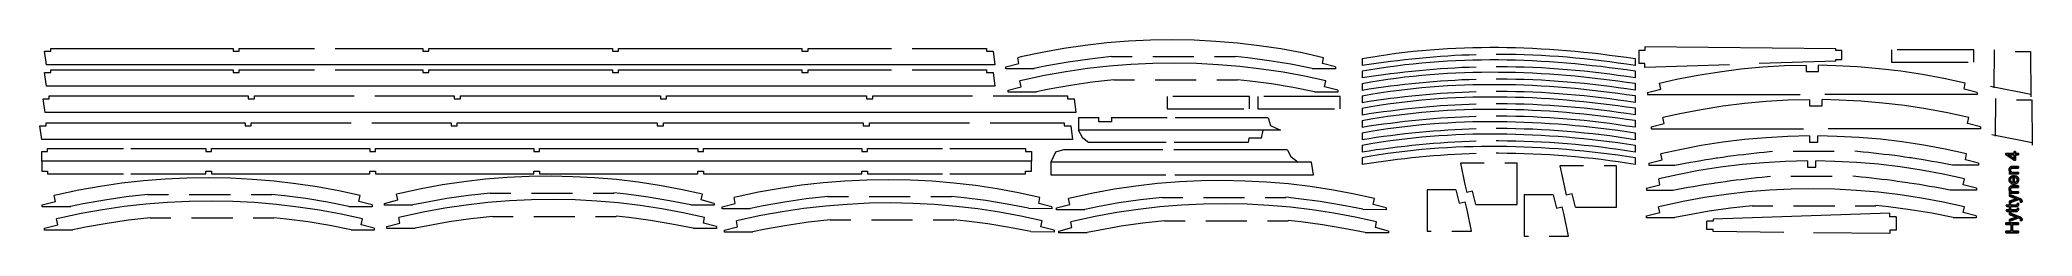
# Model space of a CAD drawing. Header units: centimetres. Extents: x -24.3 to 24, y -2.4 to 2.4.
import ezdxf

# ---------------------------------------------------------------- set-up
doc = ezdxf.new("R2010")
doc.units = ezdxf.units.CM
doc.header["$MEASUREMENT"] = 0
doc.layers.add('Layer 1', color=7, linetype='Continuous')

msp = doc.modelspace()

# ---------------------------------------------------------------- linework, layer by layer
at = {"layer": 'Layer 1', "color": 250, "lineweight": 9}
for points, knots in [([(-3.11841, 2.19246), (-3.11841, 2.19246), (-1.31755, 2.19246), (-1.31755, 2.19246), (-1.31755, 2.19246), (-1.31755, 2.19246), (-1.31755, 2.12388), (-1.31755, 2.12388), (-1.31755, 2.12388), (-1.31755, 2.12388), (-1.15753, 2.12388), (-1.15753, 2.12388), (-1.15753, 2.12388), (-1.15753, 2.12388), (-1.11689, 1.79368), (-1.11689, 1.79368), (-1.11689, 1.79368), (-1.11689, 1.79368), (-24.11405, 1.79368), (-24.11405, 1.79368), (-24.11405, 1.79368), (-24.11405, 1.79368), (-24.16231, 2.12388), (-24.16231, 2.12388), (-24.16231, 2.12388), (-24.16231, 2.12388), (-24.01245, 2.12388), (-24.01245, 2.12388), (-24.01245, 2.12388), (-24.01245, 2.12388), (-24.01245, 2.19246), (-24.01245, 2.19246), (-24.01245, 2.19246), (-24.01245, 2.19246), (-19.59031, 2.19246), (-19.59031, 2.19246), (-19.59031, 2.19246), (-19.59031, 2.19246), (-19.59031, 2.12388), (-19.59031, 2.12388), (-19.59031, 2.12388), (-19.59031, 2.12388), (-19.44045, 2.12388), (-19.44045, 2.12388), (-19.44045, 2.12388), (-19.44045, 2.12388), (-19.44045, 2.19246), (-19.44045, 2.19246), (-19.44045, 2.19246), (-19.44045, 2.19246), (-17.61673, 2.19246), (-17.61673, 2.19246)], [0, 0, 0, 0, 0.07142857, 0.07142857, 0.07142857, 0.07142857, 0.14285714, 0.14285714, 0.14285714, 0.14285714, 0.21428571, 0.21428571, 0.21428571, 0.21428571, 0.28571429, 0.28571429, 0.28571429, 0.28571429, 0.35714286, 0.35714286, 0.35714286, 0.35714286, 0.42857143, 0.42857143, 0.42857143, 0.42857143, 0.5, 0.5, 0.5, 0.5, 0.57142857, 0.57142857, 0.57142857, 0.57142857, 0.64285714, 0.64285714, 0.64285714, 0.64285714, 0.71428571, 0.71428571, 0.71428571, 0.71428571, 0.78571429, 0.78571429, 0.78571429, 0.78571429, 0.85714286, 0.85714286, 0.85714286, 0.85714286, 1, 1, 1, 1]), ([(-17.11635, 2.19246), (-17.11635, 2.19246), (-14.99037, 2.19246), (-14.99037, 2.19246), (-14.99037, 2.19246), (-14.99037, 2.19246), (-14.99037, 2.12388), (-14.99037, 2.12388), (-14.99037, 2.12388), (-14.99037, 2.12388), (-14.84051, 2.12388), (-14.84051, 2.12388), (-14.84051, 2.12388), (-14.84051, 2.12388), (-14.84051, 2.19246), (-14.84051, 2.19246), (-14.84051, 2.19246), (-14.84051, 2.19246), (-10.39043, 2.19246), (-10.39043, 2.19246), (-10.39043, 2.19246), (-10.39043, 2.19246), (-10.39043, 2.12388), (-10.39043, 2.12388), (-10.39043, 2.12388), (-10.39043, 2.12388), (-10.24057, 2.12388), (-10.24057, 2.12388), (-10.24057, 2.12388), (-10.24057, 2.12388), (-10.24057, 2.19246), (-10.24057, 2.19246), (-10.24057, 2.19246), (-10.24057, 2.19246), (-5.79303, 2.19246), (-5.79303, 2.19246), (-5.79303, 2.19246), (-5.79303, 2.19246), (-5.79303, 2.12388), (-5.79303, 2.12388), (-5.79303, 2.12388), (-5.79303, 2.12388), (-5.64317, 2.12388), (-5.64317, 2.12388), (-5.64317, 2.12388), (-5.64317, 2.12388), (-5.64317, 2.19246), (-5.64317, 2.19246), (-5.64317, 2.19246), (-5.64317, 2.19246), (-3.61879, 2.19246), (-3.61879, 2.19246)], [0, 0, 0, 0, 0.07142857, 0.07142857, 0.07142857, 0.07142857, 0.14285714, 0.14285714, 0.14285714, 0.14285714, 0.21428571, 0.21428571, 0.21428571, 0.21428571, 0.28571429, 0.28571429, 0.28571429, 0.28571429, 0.35714286, 0.35714286, 0.35714286, 0.35714286, 0.42857143, 0.42857143, 0.42857143, 0.42857143, 0.5, 0.5, 0.5, 0.5, 0.57142857, 0.57142857, 0.57142857, 0.57142857, 0.64285714, 0.64285714, 0.64285714, 0.64285714, 0.71428571, 0.71428571, 0.71428571, 0.71428571, 0.78571429, 0.78571429, 0.78571429, 0.78571429, 0.85714286, 0.85714286, 0.85714286, 0.85714286, 1, 1, 1, 1]), ([(-0.84949, 1.74368), (-0.84949, 1.74368), (-0.52945, 1.82496), (-0.52945, 1.82496), (-0.52945, 1.82496), (-0.52945, 1.82496), (-0.55993, 1.9672), (-0.55993, 1.9672)], [0, 0, 0, 0, 0.33333333, 0.33333333, 0.33333333, 0.33333333, 1, 1, 1, 1]), ([(6.85941, 1.9672), (6.85941, 1.9672), (6.34125, 2.0815), (6.34125, 2.0815), (6.34125, 2.0815), (6.34125, 2.0815), (5.82055, 2.17802), (5.82055, 2.17802), (5.82055, 2.17802), (5.82055, 2.17802), (5.29985, 2.25676), (5.29985, 2.25676), (5.29985, 2.25676), (5.29985, 2.25676), (4.77407, 2.32026), (4.77407, 2.32026), (4.77407, 2.32026), (4.77407, 2.32026), (4.24575, 2.36344), (4.24575, 2.36344), (4.24575, 2.36344), (4.24575, 2.36344), (3.71743, 2.39138), (3.71743, 2.39138), (3.71743, 2.39138), (3.71743, 2.39138), (3.18911, 2.40154), (3.18911, 2.40154), (3.18911, 2.40154), (3.18911, 2.40154), (2.66079, 2.39392), (2.66079, 2.39392), (2.66079, 2.39392), (2.66079, 2.39392), (2.12993, 2.36852), (2.12993, 2.36852), (2.12993, 2.36852), (2.12993, 2.36852), (1.60415, 2.32788), (1.60415, 2.32788), (1.60415, 2.32788), (1.60415, 2.32788), (1.07837, 2.26692), (1.07837, 2.26692), (1.07837, 2.26692), (1.07837, 2.26692), (0.55513, 2.19072), (0.55513, 2.19072), (0.55513, 2.19072), (0.55513, 2.19072), (0.03697, 2.09674), (0.03697, 2.09674), (0.03697, 2.09674), (0.03697, 2.09674), (-0.48119, 1.98498), (-0.48119, 1.98498), (-0.48119, 1.98498), (-0.48119, 1.98498), (-0.55993, 1.9672), (-0.55993, 1.9672)], [0, 0, 0, 0, 0.0625, 0.0625, 0.0625, 0.0625, 0.125, 0.125, 0.125, 0.125, 0.1875, 0.1875, 0.1875, 0.1875, 0.25, 0.25, 0.25, 0.25, 0.3125, 0.3125, 0.3125, 0.3125, 0.375, 0.375, 0.375, 0.375, 0.4375, 0.4375, 0.4375, 0.4375, 0.5, 0.5, 0.5, 0.5, 0.5625, 0.5625, 0.5625, 0.5625, 0.625, 0.625, 0.625, 0.625, 0.6875, 0.6875, 0.6875, 0.6875, 0.75, 0.75, 0.75, 0.75, 0.8125, 0.8125, 0.8125, 0.8125, 0.875, 0.875, 0.875, 0.875, 1, 1, 1, 1]), ([(1.71495, 1.99316), (1.71495, 1.99316), (1.18917, 1.93474), (1.18917, 1.93474), (1.18917, 1.93474), (1.18917, 1.93474), (0.66593, 1.85854), (0.66593, 1.85854), (0.66593, 1.85854), (0.66593, 1.85854), (0.14523, 1.7671), (0.14523, 1.7671), (0.14523, 1.7671), (0.14523, 1.7671), (-0.16465, 1.7036), (-0.16465, 1.7036)], [0, 0, 0, 0, 0.2, 0.2, 0.2, 0.2, 0.4, 0.4, 0.4, 0.4, 0.6, 0.6, 0.6, 0.6, 1, 1, 1, 1]), ([(6.58413, 1.70614), (6.58413, 1.70614), (6.06597, 1.80774), (6.06597, 1.80774), (6.06597, 1.80774), (6.06597, 1.80774), (5.54273, 1.8941), (5.54273, 1.8941), (5.54273, 1.8941), (5.54273, 1.8941), (5.02203, 1.96268), (5.02203, 1.96268), (5.02203, 1.96268), (5.02203, 1.96268), (4.71215, 1.9957), (4.71215, 1.9957)], [0, 0, 0, 0, 0.2, 0.2, 0.2, 0.2, 0.4, 0.4, 0.4, 0.4, 0.6, 0.6, 0.6, 0.6, 1, 1, 1, 1]), ([(7.14897, 1.74368), (7.14897, 1.74368), (7.14897, 1.74368), (7.14897, 1.74368), (7.14897, 1.74368), (7.14897, 1.74368), (6.82893, 1.82496), (6.82893, 1.82496), (6.82893, 1.82496), (6.82893, 1.82496), (6.85941, 1.9672), (6.85941, 1.9672)], [0, 0, 0, 0, 0.25, 0.25, 0.25, 0.25, 0.5, 0.5, 0.5, 0.5, 1, 1, 1, 1]), ([(14.41374, 1.77584), (13.32222, 1.95058), (12.2105, 2.04491), (11.1038, 2.04491), (11.1038, 2.04491), (11.08383, 2.04491), (11.06382, 2.04489), (11.04384, 2.04483)], [0, 0, 0, 0, 0.33333333, 0.33333333, 0.33333333, 0.33333333, 1, 1, 1, 1]), ([(19.27898, 1.88103), (19.27898, 1.88103), (19.27898, 1.92167), (19.27898, 1.92167), (19.27898, 1.92167), (19.27898, 1.92167), (19.42884, 1.92167), (19.42884, 1.92167), (19.42884, 1.92167), (19.42884, 1.92167), (19.42884, 2.14265), (19.42884, 2.14265), (19.42884, 2.14265), (19.42884, 2.14265), (19.27898, 2.14265), (19.27898, 2.14265), (19.27898, 2.14265), (19.27898, 2.14265), (19.27898, 2.18075), (19.27898, 2.18075), (19.27898, 2.18075), (19.27898, 2.18075), (14.6511, 2.23155), (14.6511, 2.23155), (14.6511, 2.23155), (14.6511, 2.23155), (14.6511, 2.14265), (14.6511, 2.14265), (14.6511, 2.14265), (14.6511, 2.14265), (14.50124, 2.14265), (14.50124, 2.14265), (14.50124, 2.14265), (14.50124, 2.14265), (14.50124, 1.82261), (14.50124, 1.82261)], [0, 0, 0, 0, 0.1, 0.1, 0.1, 0.1, 0.2, 0.2, 0.2, 0.2, 0.3, 0.3, 0.3, 0.3, 0.4, 0.4, 0.4, 0.4, 0.5, 0.5, 0.5, 0.5, 0.6, 0.6, 0.6, 0.6, 0.7, 0.7, 0.7, 0.7, 0.8, 0.8, 0.8, 0.8, 1, 1, 1, 1]), ([(-3.11841, 1.67227), (-3.11841, 1.67227), (-1.31755, 1.67227), (-1.31755, 1.67227), (-1.31755, 1.67227), (-1.31755, 1.67227), (-1.31755, 1.60369), (-1.31755, 1.60369), (-1.31755, 1.60369), (-1.31755, 1.60369), (-1.15753, 1.60369), (-1.15753, 1.60369), (-1.15753, 1.60369), (-1.15753, 1.60369), (-1.11689, 1.27349), (-1.11689, 1.27349), (-1.11689, 1.27349), (-1.11689, 1.27349), (-24.11405, 1.27349), (-24.11405, 1.27349), (-24.11405, 1.27349), (-24.11405, 1.27349), (-24.16231, 1.60369), (-24.16231, 1.60369), (-24.16231, 1.60369), (-24.16231, 1.60369), (-24.01245, 1.60369), (-24.01245, 1.60369), (-24.01245, 1.60369), (-24.01245, 1.60369), (-24.01245, 1.67227), (-24.01245, 1.67227), (-24.01245, 1.67227), (-24.01245, 1.67227), (-19.59031, 1.67227), (-19.59031, 1.67227), (-19.59031, 1.67227), (-19.59031, 1.67227), (-19.59031, 1.60369), (-19.59031, 1.60369), (-19.59031, 1.60369), (-19.59031, 1.60369), (-19.44045, 1.60369), (-19.44045, 1.60369), (-19.44045, 1.60369), (-19.44045, 1.60369), (-19.44045, 1.67227), (-19.44045, 1.67227), (-19.44045, 1.67227), (-19.44045, 1.67227), (-17.61673, 1.67227), (-17.61673, 1.67227)], [0, 0, 0, 0, 0.07142857, 0.07142857, 0.07142857, 0.07142857, 0.14285714, 0.14285714, 0.14285714, 0.14285714, 0.21428571, 0.21428571, 0.21428571, 0.21428571, 0.28571429, 0.28571429, 0.28571429, 0.28571429, 0.35714286, 0.35714286, 0.35714286, 0.35714286, 0.42857143, 0.42857143, 0.42857143, 0.42857143, 0.5, 0.5, 0.5, 0.5, 0.57142857, 0.57142857, 0.57142857, 0.57142857, 0.64285714, 0.64285714, 0.64285714, 0.64285714, 0.71428571, 0.71428571, 0.71428571, 0.71428571, 0.78571429, 0.78571429, 0.78571429, 0.78571429, 0.85714286, 0.85714286, 0.85714286, 0.85714286, 1, 1, 1, 1]), ([(-17.11635, 1.67227), (-17.11635, 1.67227), (-14.99037, 1.67227), (-14.99037, 1.67227), (-14.99037, 1.67227), (-14.99037, 1.67227), (-14.99037, 1.60369), (-14.99037, 1.60369), (-14.99037, 1.60369), (-14.99037, 1.60369), (-14.84051, 1.60369), (-14.84051, 1.60369), (-14.84051, 1.60369), (-14.84051, 1.60369), (-14.84051, 1.67227), (-14.84051, 1.67227), (-14.84051, 1.67227), (-14.84051, 1.67227), (-10.39043, 1.67227), (-10.39043, 1.67227), (-10.39043, 1.67227), (-10.39043, 1.67227), (-10.39043, 1.60369), (-10.39043, 1.60369), (-10.39043, 1.60369), (-10.39043, 1.60369), (-10.24057, 1.60369), (-10.24057, 1.60369), (-10.24057, 1.60369), (-10.24057, 1.60369), (-10.24057, 1.67227), (-10.24057, 1.67227), (-10.24057, 1.67227), (-10.24057, 1.67227), (-5.79303, 1.67227), (-5.79303, 1.67227), (-5.79303, 1.67227), (-5.79303, 1.67227), (-5.79303, 1.60369), (-5.79303, 1.60369), (-5.79303, 1.60369), (-5.79303, 1.60369), (-5.64317, 1.60369), (-5.64317, 1.60369), (-5.64317, 1.60369), (-5.64317, 1.60369), (-5.64317, 1.67227), (-5.64317, 1.67227), (-5.64317, 1.67227), (-5.64317, 1.67227), (-3.61879, 1.67227), (-3.61879, 1.67227)], [0, 0, 0, 0, 0.07142857, 0.07142857, 0.07142857, 0.07142857, 0.14285714, 0.14285714, 0.14285714, 0.14285714, 0.21428571, 0.21428571, 0.21428571, 0.21428571, 0.28571429, 0.28571429, 0.28571429, 0.28571429, 0.35714286, 0.35714286, 0.35714286, 0.35714286, 0.42857143, 0.42857143, 0.42857143, 0.42857143, 0.5, 0.5, 0.5, 0.5, 0.57142857, 0.57142857, 0.57142857, 0.57142857, 0.64285714, 0.64285714, 0.64285714, 0.64285714, 0.71428571, 0.71428571, 0.71428571, 0.71428571, 0.78571429, 0.78571429, 0.78571429, 0.78571429, 0.85714286, 0.85714286, 0.85714286, 0.85714286, 1, 1, 1, 1]), ([(-0.15975, 1.69542), (-0.15975, 1.69542), (-0.84949, 1.69542), (-0.84949, 1.69542), (-0.84949, 1.69542), (-0.84949, 1.69542), (-0.84949, 1.74368), (-0.84949, 1.74368)], [0, 0, 0, 0, 0.33333333, 0.33333333, 0.33333333, 0.33333333, 1, 1, 1, 1]), ([(6.91491, 1.40125), (6.91491, 1.40125), (6.39675, 1.51555), (6.39675, 1.51555), (6.39675, 1.51555), (6.39675, 1.51555), (5.87605, 1.61207), (5.87605, 1.61207), (5.87605, 1.61207), (5.87605, 1.61207), (5.35535, 1.69081), (5.35535, 1.69081), (5.35535, 1.69081), (5.35535, 1.69081), (4.82957, 1.75431), (4.82957, 1.75431), (4.82957, 1.75431), (4.82957, 1.75431), (4.30125, 1.79749), (4.30125, 1.79749), (4.30125, 1.79749), (4.30125, 1.79749), (3.77293, 1.82543), (3.77293, 1.82543), (3.77293, 1.82543), (3.77293, 1.82543), (3.24461, 1.83559), (3.24461, 1.83559), (3.24461, 1.83559), (3.24461, 1.83559), (2.71629, 1.82797), (2.71629, 1.82797), (2.71629, 1.82797), (2.71629, 1.82797), (2.18543, 1.80257), (2.18543, 1.80257), (2.18543, 1.80257), (2.18543, 1.80257), (1.65965, 1.76193), (1.65965, 1.76193), (1.65965, 1.76193), (1.65965, 1.76193), (1.13387, 1.70097), (1.13387, 1.70097), (1.13387, 1.70097), (1.13387, 1.70097), (0.61063, 1.62477), (0.61063, 1.62477), (0.61063, 1.62477), (0.61063, 1.62477), (0.09247, 1.53079), (0.09247, 1.53079), (0.09247, 1.53079), (0.09247, 1.53079), (-0.42569, 1.41903), (-0.42569, 1.41903), (-0.42569, 1.41903), (-0.42569, 1.41903), (-0.50443, 1.40125), (-0.50443, 1.40125)], [0, 0, 0, 0, 0.0625, 0.0625, 0.0625, 0.0625, 0.125, 0.125, 0.125, 0.125, 0.1875, 0.1875, 0.1875, 0.1875, 0.25, 0.25, 0.25, 0.25, 0.3125, 0.3125, 0.3125, 0.3125, 0.375, 0.375, 0.375, 0.375, 0.4375, 0.4375, 0.4375, 0.4375, 0.5, 0.5, 0.5, 0.5, 0.5625, 0.5625, 0.5625, 0.5625, 0.625, 0.625, 0.625, 0.625, 0.6875, 0.6875, 0.6875, 0.6875, 0.75, 0.75, 0.75, 0.75, 0.8125, 0.8125, 0.8125, 0.8125, 0.875, 0.875, 0.875, 0.875, 1, 1, 1, 1]), ([(7.14897, 1.74368), (7.14897, 1.74368), (7.14897, 1.69542), (7.14897, 1.69542), (7.14897, 1.69542), (7.14897, 1.69542), (6.58415, 1.699), (6.58415, 1.699)], [0, 0, 0, 0, 0.33333333, 0.33333333, 0.33333333, 0.33333333, 1, 1, 1, 1]), ([(14.41374, 1.47584), (13.32222, 1.65058), (12.2105, 1.74491), (11.1038, 1.74491), (11.1038, 1.74491), (11.08383, 1.74491), (11.06382, 1.74489), (11.04384, 1.74483)], [0, 0, 0, 0, 0.33333333, 0.33333333, 0.33333333, 0.33333333, 1, 1, 1, 1]), ([(16.70342, 1.79721), (16.70342, 1.79721), (14.6511, 1.73117), (14.6511, 1.73117), (14.6511, 1.73117), (14.6511, 1.73117), (14.6511, 1.82261), (14.6511, 1.82261), (14.6511, 1.82261), (14.6511, 1.82261), (14.50124, 1.82261), (14.50124, 1.82261)], [0, 0, 0, 0, 0.25, 0.25, 0.25, 0.25, 0.5, 0.5, 0.5, 0.5, 1, 1, 1, 1]), ([(18.56469, 1.77917), (18.56469, 1.77917), (18.03719, 1.76667), (18.03719, 1.76667), (18.03719, 1.76667), (18.03719, 1.76667), (17.5097, 1.73417), (17.5097, 1.73417), (17.5097, 1.73417), (17.5097, 1.73417), (16.98219, 1.68667), (16.98219, 1.68667), (16.98219, 1.68667), (16.98219, 1.68667), (16.45719, 1.61917), (16.45719, 1.61917), (16.45719, 1.61917), (16.45719, 1.61917), (15.93469, 1.53667), (15.93469, 1.53667), (15.93469, 1.53667), (15.93469, 1.53667), (15.41719, 1.43667), (15.41719, 1.43667), (15.41719, 1.43667), (15.41719, 1.43667), (15.00719, 1.34417), (15.00719, 1.34417)], [0, 0, 0, 0, 0.125, 0.125, 0.125, 0.125, 0.25, 0.25, 0.25, 0.25, 0.375, 0.375, 0.375, 0.375, 0.5, 0.5, 0.5, 0.5, 0.625, 0.625, 0.625, 0.625, 0.75, 0.75, 0.75, 0.75, 1, 1, 1, 1]), ([(18.56469, 1.77917), (18.56469, 1.77917), (18.56469, 1.62917), (18.56469, 1.62917), (18.56469, 1.62917), (18.56469, 1.62917), (18.8647, 1.62917), (18.8647, 1.62917), (18.8647, 1.62917), (18.8647, 1.62917), (18.8647, 1.78167), (18.8647, 1.78167)], [0, 0, 0, 0, 0.25, 0.25, 0.25, 0.25, 0.5, 0.5, 0.5, 0.5, 1, 1, 1, 1]), ([(22.7122, 1.12417), (22.7122, 1.12417), (22.7122, 1.12417), (22.7122, 1.12417), (22.7122, 1.12417), (22.7122, 1.12417), (22.3922, 1.20417), (22.3922, 1.20417), (22.3922, 1.20417), (22.3922, 1.20417), (22.42219, 1.34667), (22.42219, 1.34667), (22.42219, 1.34667), (22.42219, 1.34667), (21.90469, 1.46167), (21.90469, 1.46167), (21.90469, 1.46167), (21.90469, 1.46167), (21.38469, 1.55667), (21.38469, 1.55667), (21.38469, 1.55667), (21.38469, 1.55667), (20.86219, 1.63667), (20.86219, 1.63667), (20.86219, 1.63667), (20.86219, 1.63667), (20.33719, 1.69917), (20.33719, 1.69917), (20.33719, 1.69917), (20.33719, 1.69917), (19.80969, 1.74417), (19.80969, 1.74417), (19.80969, 1.74417), (19.80969, 1.74417), (19.28219, 1.77167), (19.28219, 1.77167), (19.28219, 1.77167), (19.28219, 1.77167), (18.8647, 1.78167), (18.8647, 1.78167)], [0, 0, 0, 0, 0.09090909, 0.09090909, 0.09090909, 0.09090909, 0.18181818, 0.18181818, 0.18181818, 0.18181818, 0.27272727, 0.27272727, 0.27272727, 0.27272727, 0.36363636, 0.36363636, 0.36363636, 0.36363636, 0.45454545, 0.45454545, 0.45454545, 0.45454545, 0.54545455, 0.54545455, 0.54545455, 0.54545455, 0.63636364, 0.63636364, 0.63636364, 0.63636364, 0.72727273, 0.72727273, 0.72727273, 0.72727273, 0.81818182, 0.81818182, 0.81818182, 0.81818182, 1, 1, 1, 1]), ([(-1.15258, 1.03981), (-1.15258, 1.03981), (0.64828, 1.03981), (0.64828, 1.03981), (0.64828, 1.03981), (0.64828, 1.03981), (0.64828, 0.96869), (0.64828, 0.96869), (0.64828, 0.96869), (0.64828, 0.96869), (0.8083, 0.96869), (0.8083, 0.96869), (0.8083, 0.96869), (0.8083, 0.96869), (0.84894, 0.63849), (0.84894, 0.63849), (0.84894, 0.63849), (0.84894, 0.63849), (-24.1472, 0.63849), (-24.1472, 0.63849), (-24.1472, 0.63849), (-24.1472, 0.63849), (-24.198, 0.96869), (-24.198, 0.96869), (-24.198, 0.96869), (-24.198, 0.96869), (-24.04814, 0.96869), (-24.04814, 0.96869), (-24.04814, 0.96869), (-24.04814, 0.96869), (-24.04814, 1.03981), (-24.04814, 1.03981), (-24.04814, 1.03981), (-24.04814, 1.03981), (-19.22214, 1.03981), (-19.22214, 1.03981), (-19.22214, 1.03981), (-19.22214, 1.03981), (-19.22214, 0.96869), (-19.22214, 0.96869), (-19.22214, 0.96869), (-19.22214, 0.96869), (-19.07228, 0.96869), (-19.07228, 0.96869), (-19.07228, 0.96869), (-19.07228, 0.96869), (-19.07228, 1.03981), (-19.07228, 1.03981), (-19.07228, 1.03981), (-19.07228, 1.03981), (-16.64912, 1.03981), (-16.64912, 1.03981)], [0, 0, 0, 0, 0.07142857, 0.07142857, 0.07142857, 0.07142857, 0.14285714, 0.14285714, 0.14285714, 0.14285714, 0.21428571, 0.21428571, 0.21428571, 0.21428571, 0.28571429, 0.28571429, 0.28571429, 0.28571429, 0.35714286, 0.35714286, 0.35714286, 0.35714286, 0.42857143, 0.42857143, 0.42857143, 0.42857143, 0.5, 0.5, 0.5, 0.5, 0.57142857, 0.57142857, 0.57142857, 0.57142857, 0.64285714, 0.64285714, 0.64285714, 0.64285714, 0.71428571, 0.71428571, 0.71428571, 0.71428571, 0.78571429, 0.78571429, 0.78571429, 0.78571429, 0.85714286, 0.85714286, 0.85714286, 0.85714286, 1, 1, 1, 1]), ([(-16.14874, 1.03981), (-16.14874, 1.03981), (-14.22342, 1.03981), (-14.22342, 1.03981), (-14.22342, 1.03981), (-14.22342, 1.03981), (-14.22342, 0.96869), (-14.22342, 0.96869), (-14.22342, 0.96869), (-14.22342, 0.96869), (-14.07356, 0.96869), (-14.07356, 0.96869), (-14.07356, 0.96869), (-14.07356, 0.96869), (-14.07356, 1.03981), (-14.07356, 1.03981), (-14.07356, 1.03981), (-14.07356, 1.03981), (-9.2247, 1.03981), (-9.2247, 1.03981), (-9.2247, 1.03981), (-9.2247, 1.03981), (-9.2247, 0.96869), (-9.2247, 0.96869), (-9.2247, 0.96869), (-9.2247, 0.96869), (-9.07484, 0.96869), (-9.07484, 0.96869), (-9.07484, 0.96869), (-9.07484, 0.96869), (-9.07484, 1.03981), (-9.07484, 1.03981), (-9.07484, 1.03981), (-9.07484, 1.03981), (-4.22598, 1.03981), (-4.22598, 1.03981), (-4.22598, 1.03981), (-4.22598, 1.03981), (-4.22598, 0.96869), (-4.22598, 0.96869), (-4.22598, 0.96869), (-4.22598, 0.96869), (-4.07612, 0.96869), (-4.07612, 0.96869), (-4.07612, 0.96869), (-4.07612, 0.96869), (-4.07612, 1.03981), (-4.07612, 1.03981), (-4.07612, 1.03981), (-4.07612, 1.03981), (-1.65296, 1.03981), (-1.65296, 1.03981)], [0, 0, 0, 0, 0.07142857, 0.07142857, 0.07142857, 0.07142857, 0.14285714, 0.14285714, 0.14285714, 0.14285714, 0.21428571, 0.21428571, 0.21428571, 0.21428571, 0.28571429, 0.28571429, 0.28571429, 0.28571429, 0.35714286, 0.35714286, 0.35714286, 0.35714286, 0.42857143, 0.42857143, 0.42857143, 0.42857143, 0.5, 0.5, 0.5, 0.5, 0.57142857, 0.57142857, 0.57142857, 0.57142857, 0.64285714, 0.64285714, 0.64285714, 0.64285714, 0.71428571, 0.71428571, 0.71428571, 0.71428571, 0.78571429, 0.78571429, 0.78571429, 0.78571429, 0.85714286, 0.85714286, 0.85714286, 0.85714286, 1, 1, 1, 1]), ([(-0.79399, 1.17773), (-0.79399, 1.17773), (-0.47395, 1.25901), (-0.47395, 1.25901), (-0.47395, 1.25901), (-0.47395, 1.25901), (-0.50443, 1.40125), (-0.50443, 1.40125)], [0, 0, 0, 0, 0.33333333, 0.33333333, 0.33333333, 0.33333333, 1, 1, 1, 1]), ([(-0.10425, 1.12947), (-0.10425, 1.12947), (-0.79399, 1.12947), (-0.79399, 1.12947), (-0.79399, 1.12947), (-0.79399, 1.12947), (-0.79399, 1.17773), (-0.79399, 1.17773)], [0, 0, 0, 0, 0.33333333, 0.33333333, 0.33333333, 0.33333333, 1, 1, 1, 1]), ([(1.77045, 1.42721), (1.77045, 1.42721), (1.24467, 1.36879), (1.24467, 1.36879), (1.24467, 1.36879), (1.24467, 1.36879), (0.72143, 1.29259), (0.72143, 1.29259), (0.72143, 1.29259), (0.72143, 1.29259), (0.20073, 1.20115), (0.20073, 1.20115), (0.20073, 1.20115), (0.20073, 1.20115), (-0.10915, 1.13765), (-0.10915, 1.13765)], [0, 0, 0, 0, 0.2, 0.2, 0.2, 0.2, 0.4, 0.4, 0.4, 0.4, 0.6, 0.6, 0.6, 0.6, 1, 1, 1, 1]), ([(6.63963, 1.14019), (6.63963, 1.14019), (6.12147, 1.24179), (6.12147, 1.24179), (6.12147, 1.24179), (6.12147, 1.24179), (5.59823, 1.32815), (5.59823, 1.32815), (5.59823, 1.32815), (5.59823, 1.32815), (5.07753, 1.39673), (5.07753, 1.39673), (5.07753, 1.39673), (5.07753, 1.39673), (4.76765, 1.42975), (4.76765, 1.42975)], [0, 0, 0, 0, 0.2, 0.2, 0.2, 0.2, 0.4, 0.4, 0.4, 0.4, 0.6, 0.6, 0.6, 0.6, 1, 1, 1, 1]), ([(7.20447, 1.17773), (7.20447, 1.17773), (7.20447, 1.12947), (7.20447, 1.12947), (7.20447, 1.12947), (7.20447, 1.12947), (6.63965, 1.13305), (6.63965, 1.13305)], [0, 0, 0, 0, 0.33333333, 0.33333333, 0.33333333, 0.33333333, 1, 1, 1, 1]), ([(7.20447, 1.17773), (7.20447, 1.17773), (7.20447, 1.17773), (7.20447, 1.17773), (7.20447, 1.17773), (7.20447, 1.17773), (6.88443, 1.25901), (6.88443, 1.25901), (6.88443, 1.25901), (6.88443, 1.25901), (6.91491, 1.40125), (6.91491, 1.40125)], [0, 0, 0, 0, 0.25, 0.25, 0.25, 0.25, 0.5, 0.5, 0.5, 0.5, 1, 1, 1, 1]), ([(14.41374, 1.17584), (13.32222, 1.35058), (12.2105, 1.44491), (11.1038, 1.44491), (11.1038, 1.44491), (11.08383, 1.44491), (11.06382, 1.44489), (11.04384, 1.44483)], [0, 0, 0, 0, 0.33333333, 0.33333333, 0.33333333, 0.33333333, 1, 1, 1, 1]), ([(14.41374, 0.87584), (13.32222, 1.05058), (12.2105, 1.14491), (11.1038, 1.14491), (11.1038, 1.14491), (11.08383, 1.14491), (11.06382, 1.14489), (11.04384, 1.14483)], [0, 0, 0, 0, 0.33333333, 0.33333333, 0.33333333, 0.33333333, 1, 1, 1, 1]), ([(14.71719, 1.12417), (14.71719, 1.12417), (15.03719, 1.20417), (15.03719, 1.20417), (15.03719, 1.20417), (15.03719, 1.20417), (15.00719, 1.34667), (15.00719, 1.34667)], [0, 0, 0, 0, 0.33333333, 0.33333333, 0.33333333, 0.33333333, 1, 1, 1, 1]), ([(14.71719, 1.12417), (14.71719, 1.12417), (14.71719, 1.07417), (14.71719, 1.07417), (14.71719, 1.07417), (14.71719, 1.07417), (18.41469, 1.07417), (18.41469, 1.07417)], [0, 0, 0, 0, 0.33333333, 0.33333333, 0.33333333, 0.33333333, 1, 1, 1, 1]), ([(22.7122, 1.12417), (22.7122, 1.12417), (22.7122, 1.07417), (22.7122, 1.07417), (22.7122, 1.07417), (22.7122, 1.07417), (19.01469, 1.07417), (19.01469, 1.07417)], [0, 0, 0, 0, 0.33333333, 0.33333333, 0.33333333, 0.33333333, 1, 1, 1, 1]), ([(14.41374, 0.57584), (13.32222, 0.75058), (12.2105, 0.84491), (11.1038, 0.84491), (11.1038, 0.84491), (11.08383, 0.84491), (11.06382, 0.84489), (11.04384, 0.84483)], [0, 0, 0, 0, 0.33333333, 0.33333333, 0.33333333, 0.33333333, 1, 1, 1, 1]), ([(14.41374, 0.27584), (13.32222, 0.45058), (12.2105, 0.54491), (11.1038, 0.54491), (11.1038, 0.54491), (11.08383, 0.54491), (11.06382, 0.54489), (11.04384, 0.54483)], [0, 0, 0, 0, 0.33333333, 0.33333333, 0.33333333, 0.33333333, 1, 1, 1, 1]), ([(14.79989, 0.29163), (14.79989, 0.29163), (15.11989, 0.37163), (15.11989, 0.37163), (15.11989, 0.37163), (15.11989, 0.37163), (15.08989, 0.51413), (15.08989, 0.51413)], [0, 0, 0, 0, 0.33333333, 0.33333333, 0.33333333, 0.33333333, 1, 1, 1, 1]), ([(18.64739, 0.94663), (18.64739, 0.94663), (18.11989, 0.93413), (18.11989, 0.93413), (18.11989, 0.93413), (18.11989, 0.93413), (17.5924, 0.90163), (17.5924, 0.90163), (17.5924, 0.90163), (17.5924, 0.90163), (17.06489, 0.85413), (17.06489, 0.85413), (17.06489, 0.85413), (17.06489, 0.85413), (16.53989, 0.78663), (16.53989, 0.78663), (16.53989, 0.78663), (16.53989, 0.78663), (16.01739, 0.70413), (16.01739, 0.70413), (16.01739, 0.70413), (16.01739, 0.70413), (15.49989, 0.60413), (15.49989, 0.60413), (15.49989, 0.60413), (15.49989, 0.60413), (15.08989, 0.51163), (15.08989, 0.51163)], [0, 0, 0, 0, 0.125, 0.125, 0.125, 0.125, 0.25, 0.25, 0.25, 0.25, 0.375, 0.375, 0.375, 0.375, 0.5, 0.5, 0.5, 0.5, 0.625, 0.625, 0.625, 0.625, 0.75, 0.75, 0.75, 0.75, 1, 1, 1, 1]), ([(18.64739, 0.94663), (18.64739, 0.94663), (18.64739, 0.79663), (18.64739, 0.79663), (18.64739, 0.79663), (18.64739, 0.79663), (18.9474, 0.79663), (18.9474, 0.79663), (18.9474, 0.79663), (18.9474, 0.79663), (18.9474, 0.94913), (18.9474, 0.94913)], [0, 0, 0, 0, 0.25, 0.25, 0.25, 0.25, 0.5, 0.5, 0.5, 0.5, 1, 1, 1, 1]), ([(22.7949, 0.29163), (22.7949, 0.29163), (22.7949, 0.29163), (22.7949, 0.29163), (22.7949, 0.29163), (22.7949, 0.29163), (22.4749, 0.37163), (22.4749, 0.37163), (22.4749, 0.37163), (22.4749, 0.37163), (22.50489, 0.51413), (22.50489, 0.51413), (22.50489, 0.51413), (22.50489, 0.51413), (21.98739, 0.62913), (21.98739, 0.62913), (21.98739, 0.62913), (21.98739, 0.62913), (21.46739, 0.72413), (21.46739, 0.72413), (21.46739, 0.72413), (21.46739, 0.72413), (20.94489, 0.80413), (20.94489, 0.80413), (20.94489, 0.80413), (20.94489, 0.80413), (20.41989, 0.86663), (20.41989, 0.86663), (20.41989, 0.86663), (20.41989, 0.86663), (19.89239, 0.91163), (19.89239, 0.91163), (19.89239, 0.91163), (19.89239, 0.91163), (19.36489, 0.93913), (19.36489, 0.93913), (19.36489, 0.93913), (19.36489, 0.93913), (18.9474, 0.94913), (18.9474, 0.94913)], [0, 0, 0, 0, 0.09090909, 0.09090909, 0.09090909, 0.09090909, 0.18181818, 0.18181818, 0.18181818, 0.18181818, 0.27272727, 0.27272727, 0.27272727, 0.27272727, 0.36363636, 0.36363636, 0.36363636, 0.36363636, 0.45454545, 0.45454545, 0.45454545, 0.45454545, 0.54545455, 0.54545455, 0.54545455, 0.54545455, 0.63636364, 0.63636364, 0.63636364, 0.63636364, 0.72727273, 0.72727273, 0.72727273, 0.72727273, 0.81818182, 0.81818182, 0.81818182, 0.81818182, 1, 1, 1, 1]), ([(-1.23046, 0.38449), (-1.23046, 0.38449), (0.5704, 0.38449), (0.5704, 0.38449), (0.5704, 0.38449), (0.5704, 0.38449), (0.5704, 0.31337), (0.5704, 0.31337), (0.5704, 0.31337), (0.5704, 0.31337), (0.73042, 0.31337), (0.73042, 0.31337), (0.73042, 0.31337), (0.73042, 0.31337), (0.77106, -0.01683), (0.77106, -0.01683), (0.77106, -0.01683), (0.77106, -0.01683), (-24.22508, -0.01683), (-24.22508, -0.01683), (-24.22508, -0.01683), (-24.22508, -0.01683), (-24.27588, 0.31337), (-24.27588, 0.31337), (-24.27588, 0.31337), (-24.27588, 0.31337), (-24.12602, 0.31337), (-24.12602, 0.31337), (-24.12602, 0.31337), (-24.12602, 0.31337), (-24.12602, 0.38449), (-24.12602, 0.38449), (-24.12602, 0.38449), (-24.12602, 0.38449), (-19.30002, 0.38449), (-19.30002, 0.38449), (-19.30002, 0.38449), (-19.30002, 0.38449), (-19.30002, 0.31337), (-19.30002, 0.31337), (-19.30002, 0.31337), (-19.30002, 0.31337), (-19.15016, 0.31337), (-19.15016, 0.31337), (-19.15016, 0.31337), (-19.15016, 0.31337), (-19.15016, 0.38449), (-19.15016, 0.38449), (-19.15016, 0.38449), (-19.15016, 0.38449), (-16.727, 0.38449), (-16.727, 0.38449)], [0, 0, 0, 0, 0.07142857, 0.07142857, 0.07142857, 0.07142857, 0.14285714, 0.14285714, 0.14285714, 0.14285714, 0.21428571, 0.21428571, 0.21428571, 0.21428571, 0.28571429, 0.28571429, 0.28571429, 0.28571429, 0.35714286, 0.35714286, 0.35714286, 0.35714286, 0.42857143, 0.42857143, 0.42857143, 0.42857143, 0.5, 0.5, 0.5, 0.5, 0.57142857, 0.57142857, 0.57142857, 0.57142857, 0.64285714, 0.64285714, 0.64285714, 0.64285714, 0.71428571, 0.71428571, 0.71428571, 0.71428571, 0.78571429, 0.78571429, 0.78571429, 0.78571429, 0.85714286, 0.85714286, 0.85714286, 0.85714286, 1, 1, 1, 1]), ([(-16.22662, 0.38449), (-16.22662, 0.38449), (-14.3013, 0.38449), (-14.3013, 0.38449), (-14.3013, 0.38449), (-14.3013, 0.38449), (-14.3013, 0.31337), (-14.3013, 0.31337), (-14.3013, 0.31337), (-14.3013, 0.31337), (-14.15144, 0.31337), (-14.15144, 0.31337), (-14.15144, 0.31337), (-14.15144, 0.31337), (-14.15144, 0.38449), (-14.15144, 0.38449), (-14.15144, 0.38449), (-14.15144, 0.38449), (-9.30258, 0.38449), (-9.30258, 0.38449), (-9.30258, 0.38449), (-9.30258, 0.38449), (-9.30258, 0.31337), (-9.30258, 0.31337), (-9.30258, 0.31337), (-9.30258, 0.31337), (-9.15272, 0.31337), (-9.15272, 0.31337), (-9.15272, 0.31337), (-9.15272, 0.31337), (-9.15272, 0.38449), (-9.15272, 0.38449), (-9.15272, 0.38449), (-9.15272, 0.38449), (-4.30386, 0.38449), (-4.30386, 0.38449), (-4.30386, 0.38449), (-4.30386, 0.38449), (-4.30386, 0.31337), (-4.30386, 0.31337), (-4.30386, 0.31337), (-4.30386, 0.31337), (-4.154, 0.31337), (-4.154, 0.31337), (-4.154, 0.31337), (-4.154, 0.31337), (-4.154, 0.38449), (-4.154, 0.38449), (-4.154, 0.38449), (-4.154, 0.38449), (-1.73084, 0.38449), (-1.73084, 0.38449)], [0, 0, 0, 0, 0.07142857, 0.07142857, 0.07142857, 0.07142857, 0.14285714, 0.14285714, 0.14285714, 0.14285714, 0.21428571, 0.21428571, 0.21428571, 0.21428571, 0.28571429, 0.28571429, 0.28571429, 0.28571429, 0.35714286, 0.35714286, 0.35714286, 0.35714286, 0.42857143, 0.42857143, 0.42857143, 0.42857143, 0.5, 0.5, 0.5, 0.5, 0.57142857, 0.57142857, 0.57142857, 0.57142857, 0.64285714, 0.64285714, 0.64285714, 0.64285714, 0.71428571, 0.71428571, 0.71428571, 0.71428571, 0.78571429, 0.78571429, 0.78571429, 0.78571429, 0.85714286, 0.85714286, 0.85714286, 0.85714286, 1, 1, 1, 1]), ([(1.15337, -0.09015), (1.15337, -0.09015), (1.02199, 0.0131), (1.02199, 0.0131), (1.02199, 0.0131), (1.02199, 0.0131), (0.91472, 0.20796), (0.91472, 0.20796)], [0, 0, 0, 0, 0.33333333, 0.33333333, 0.33333333, 0.33333333, 1, 1, 1, 1]), ([(14.41374, -0.02416), (13.32222, 0.15058), (12.2105, 0.24491), (11.1038, 0.24491), (11.1038, 0.24491), (11.08383, 0.24491), (11.06382, 0.24489), (11.04384, 0.24483)], [0, 0, 0, 0, 0.33333333, 0.33333333, 0.33333333, 0.33333333, 1, 1, 1, 1]), ([(14.79989, 0.29163), (14.79989, 0.29163), (14.79989, 0.24163), (14.79989, 0.24163), (14.79989, 0.24163), (14.79989, 0.24163), (18.49739, 0.24163), (18.49739, 0.24163)], [0, 0, 0, 0, 0.33333333, 0.33333333, 0.33333333, 0.33333333, 1, 1, 1, 1]), ([(18.64675, 0.06699), (18.64675, 0.06699), (18.11843, 0.05429), (18.11843, 0.05429), (18.11843, 0.05429), (18.11843, 0.05429), (17.59011, 0.02381), (17.59011, 0.02381), (17.59011, 0.02381), (17.59011, 0.02381), (17.06433, -0.02191), (17.06433, -0.02191), (17.06433, -0.02191), (17.06433, -0.02191), (16.53855, -0.08541), (16.53855, -0.08541), (16.53855, -0.08541), (16.53855, -0.08541), (16.01531, -0.16669), (16.01531, -0.16669), (16.01531, -0.16669), (16.01531, -0.16669), (15.49715, -0.26829), (15.49715, -0.26829), (15.49715, -0.26829), (15.49715, -0.26829), (15.03995, -0.36735), (15.03995, -0.36735)], [0, 0, 0, 0, 0.125, 0.125, 0.125, 0.125, 0.25, 0.25, 0.25, 0.25, 0.375, 0.375, 0.375, 0.375, 0.5, 0.5, 0.5, 0.5, 0.625, 0.625, 0.625, 0.625, 0.75, 0.75, 0.75, 0.75, 1, 1, 1, 1]), ([(18.64675, 0.06699), (18.64675, 0.06699), (18.64675, -0.08287), (18.64675, -0.08287), (18.64675, -0.08287), (18.64675, -0.08287), (18.84741, -0.08287), (18.84741, -0.08287), (18.84741, -0.08287), (18.84741, -0.08287), (18.84741, 0.06699), (18.84741, 0.06699)], [0, 0, 0, 0, 0.25, 0.25, 0.25, 0.25, 0.5, 0.5, 0.5, 0.5, 1, 1, 1, 1]), ([(22.45421, -0.36735), (22.45421, -0.36735), (21.93605, -0.25559), (21.93605, -0.25559), (21.93605, -0.25559), (21.93605, -0.25559), (21.41535, -0.15907), (21.41535, -0.15907), (21.41535, -0.15907), (21.41535, -0.15907), (20.89465, -0.07779), (20.89465, -0.07779), (20.89465, -0.07779), (20.89465, -0.07779), (20.36887, -0.01429), (20.36887, -0.01429), (20.36887, -0.01429), (20.36887, -0.01429), (19.84055, 0.02889), (19.84055, 0.02889), (19.84055, 0.02889), (19.84055, 0.02889), (19.31477, 0.05683), (19.31477, 0.05683), (19.31477, 0.05683), (19.31477, 0.05683), (18.84741, 0.06699), (18.84741, 0.06699)], [0, 0, 0, 0, 0.125, 0.125, 0.125, 0.125, 0.25, 0.25, 0.25, 0.25, 0.375, 0.375, 0.375, 0.375, 0.5, 0.5, 0.5, 0.5, 0.625, 0.625, 0.625, 0.625, 0.75, 0.75, 0.75, 0.75, 1, 1, 1, 1]), ([(22.7949, 0.29163), (22.7949, 0.29163), (22.7949, 0.24163), (22.7949, 0.24163), (22.7949, 0.24163), (22.7949, 0.24163), (19.09739, 0.24163), (19.09739, 0.24163)], [0, 0, 0, 0, 0.33333333, 0.33333333, 0.33333333, 0.33333333, 1, 1, 1, 1]), ([(14.41374, -0.32416), (13.32222, -0.14942), (12.2105, -0.05509), (11.1038, -0.05509), (11.1038, -0.05509), (11.08383, -0.05509), (11.06382, -0.05511), (11.04384, -0.05517)], [0, 0, 0, 0, 0.33333333, 0.33333333, 0.33333333, 0.33333333, 1, 1, 1, 1]), ([(14.41374, -0.62416), (13.32222, -0.44942), (12.2105, -0.35509), (11.1038, -0.35509), (11.1038, -0.35509), (11.08383, -0.35509), (11.06382, -0.35511), (11.04384, -0.35517)], [0, 0, 0, 0, 0.33333333, 0.33333333, 0.33333333, 0.33333333, 1, 1, 1, 1]), ([(14.74785, -0.59087), (14.74785, -0.59087), (15.06789, -0.50959), (15.06789, -0.50959), (15.06789, -0.50959), (15.06789, -0.50959), (15.03995, -0.36735), (15.03995, -0.36735)], [0, 0, 0, 0, 0.33333333, 0.33333333, 0.33333333, 0.33333333, 1, 1, 1, 1]), ([(15.38031, -0.63913), (15.38031, -0.63913), (15.50731, -0.61881), (15.50731, -0.61881), (15.50731, -0.61881), (15.50731, -0.61881), (15.63177, -0.59595), (15.63177, -0.59595), (15.63177, -0.59595), (15.63177, -0.59595), (15.75623, -0.57309), (15.75623, -0.57309), (15.75623, -0.57309), (15.75623, -0.57309), (15.88069, -0.55023), (15.88069, -0.55023), (15.88069, -0.55023), (15.88069, -0.55023), (16.00515, -0.52737), (16.00515, -0.52737), (16.00515, -0.52737), (16.00515, -0.52737), (16.13215, -0.50705), (16.13215, -0.50705), (16.13215, -0.50705), (16.13215, -0.50705), (16.25661, -0.48673), (16.25661, -0.48673), (16.25661, -0.48673), (16.25661, -0.48673), (16.38107, -0.46895), (16.38107, -0.46895), (16.38107, -0.46895), (16.38107, -0.46895), (16.41155, -0.46387), (16.41155, -0.46387), (16.41155, -0.46387), (16.41155, -0.46387), (16.53855, -0.44609), (16.53855, -0.44609), (16.53855, -0.44609), (16.53855, -0.44609), (16.66301, -0.42831), (16.66301, -0.42831), (16.66301, -0.42831), (16.66301, -0.42831), (16.79001, -0.41053), (16.79001, -0.41053), (16.79001, -0.41053), (16.79001, -0.41053), (16.91701, -0.39529), (16.91701, -0.39529), (16.91701, -0.39529), (16.91701, -0.39529), (17.04147, -0.38005), (17.04147, -0.38005), (17.04147, -0.38005), (17.04147, -0.38005), (17.16847, -0.36481), (17.16847, -0.36481), (17.16847, -0.36481), (17.16847, -0.36481), (17.29293, -0.35211), (17.29293, -0.35211), (17.29293, -0.35211), (17.29293, -0.35211), (17.42247, -0.33687), (17.42247, -0.33687), (17.42247, -0.33687), (17.42247, -0.33687), (17.54693, -0.32417), (17.54693, -0.32417), (17.54693, -0.32417), (17.54693, -0.32417), (17.67393, -0.31147), (17.67393, -0.31147), (17.67393, -0.31147), (17.67393, -0.31147), (17.74759, -0.30385), (17.74759, -0.30385)], [0, 0, 0, 0, 0.04761905, 0.04761905, 0.04761905, 0.04761905, 0.0952381, 0.0952381, 0.0952381, 0.0952381, 0.14285714, 0.14285714, 0.14285714, 0.14285714, 0.19047619, 0.19047619, 0.19047619, 0.19047619, 0.23809524, 0.23809524, 0.23809524, 0.23809524, 0.28571429, 0.28571429, 0.28571429, 0.28571429, 0.33333333, 0.33333333, 0.33333333, 0.33333333, 0.38095238, 0.38095238, 0.38095238, 0.38095238, 0.42857143, 0.42857143, 0.42857143, 0.42857143, 0.47619048, 0.47619048, 0.47619048, 0.47619048, 0.52380952, 0.52380952, 0.52380952, 0.52380952, 0.57142857, 0.57142857, 0.57142857, 0.57142857, 0.61904762, 0.61904762, 0.61904762, 0.61904762, 0.66666667, 0.66666667, 0.66666667, 0.66666667, 0.71428571, 0.71428571, 0.71428571, 0.71428571, 0.76190476, 0.76190476, 0.76190476, 0.76190476, 0.80952381, 0.80952381, 0.80952381, 0.80952381, 0.85714286, 0.85714286, 0.85714286, 0.85714286, 0.9047619, 0.9047619, 0.9047619, 0.9047619, 1, 1, 1, 1]), ([(22.11131, -0.63913), (22.11131, -0.63913), (21.98685, -0.61881), (21.98685, -0.61881), (21.98685, -0.61881), (21.98685, -0.61881), (21.86239, -0.59595), (21.86239, -0.59595), (21.86239, -0.59595), (21.86239, -0.59595), (21.73539, -0.57309), (21.73539, -0.57309), (21.73539, -0.57309), (21.73539, -0.57309), (21.61093, -0.55023), (21.61093, -0.55023), (21.61093, -0.55023), (21.61093, -0.55023), (21.48647, -0.52737), (21.48647, -0.52737), (21.48647, -0.52737), (21.48647, -0.52737), (21.36201, -0.50705), (21.36201, -0.50705), (21.36201, -0.50705), (21.36201, -0.50705), (21.23755, -0.48673), (21.23755, -0.48673), (21.23755, -0.48673), (21.23755, -0.48673), (21.11055, -0.46895), (21.11055, -0.46895), (21.11055, -0.46895), (21.11055, -0.46895), (21.08007, -0.46387), (21.08007, -0.46387), (21.08007, -0.46387), (21.08007, -0.46387), (20.95307, -0.44609), (20.95307, -0.44609), (20.95307, -0.44609), (20.95307, -0.44609), (20.82861, -0.42831), (20.82861, -0.42831), (20.82861, -0.42831), (20.82861, -0.42831), (20.70415, -0.41053), (20.70415, -0.41053), (20.70415, -0.41053), (20.70415, -0.41053), (20.57715, -0.39529), (20.57715, -0.39529), (20.57715, -0.39529), (20.57715, -0.39529), (20.45015, -0.38005), (20.45015, -0.38005), (20.45015, -0.38005), (20.45015, -0.38005), (20.32315, -0.36481), (20.32315, -0.36481), (20.32315, -0.36481), (20.32315, -0.36481), (20.19869, -0.35211), (20.19869, -0.35211), (20.19869, -0.35211), (20.19869, -0.35211), (20.07169, -0.33687), (20.07169, -0.33687), (20.07169, -0.33687), (20.07169, -0.33687), (19.94723, -0.32417), (19.94723, -0.32417), (19.94723, -0.32417), (19.94723, -0.32417), (19.81769, -0.31147), (19.81769, -0.31147), (19.81769, -0.31147), (19.81769, -0.31147), (19.74657, -0.30385), (19.74657, -0.30385)], [0, 0, 0, 0, 0.04761905, 0.04761905, 0.04761905, 0.04761905, 0.0952381, 0.0952381, 0.0952381, 0.0952381, 0.14285714, 0.14285714, 0.14285714, 0.14285714, 0.19047619, 0.19047619, 0.19047619, 0.19047619, 0.23809524, 0.23809524, 0.23809524, 0.23809524, 0.28571429, 0.28571429, 0.28571429, 0.28571429, 0.33333333, 0.33333333, 0.33333333, 0.33333333, 0.38095238, 0.38095238, 0.38095238, 0.38095238, 0.42857143, 0.42857143, 0.42857143, 0.42857143, 0.47619048, 0.47619048, 0.47619048, 0.47619048, 0.52380952, 0.52380952, 0.52380952, 0.52380952, 0.57142857, 0.57142857, 0.57142857, 0.57142857, 0.61904762, 0.61904762, 0.61904762, 0.61904762, 0.66666667, 0.66666667, 0.66666667, 0.66666667, 0.71428571, 0.71428571, 0.71428571, 0.71428571, 0.76190476, 0.76190476, 0.76190476, 0.76190476, 0.80952381, 0.80952381, 0.80952381, 0.80952381, 0.85714286, 0.85714286, 0.85714286, 0.85714286, 0.9047619, 0.9047619, 0.9047619, 0.9047619, 1, 1, 1, 1]), ([(22.74377, -0.59087), (22.74377, -0.59087), (22.42373, -0.50959), (22.42373, -0.50959), (22.42373, -0.50959), (22.42373, -0.50959), (22.45421, -0.36735), (22.45421, -0.36735)], [0, 0, 0, 0, 0.33333333, 0.33333333, 0.33333333, 0.33333333, 1, 1, 1, 1]), ([(-16.50861, -1.38339), (-16.50861, -1.38339), (-17.02677, -1.26909), (-17.02677, -1.26909), (-17.02677, -1.26909), (-17.02677, -1.26909), (-17.54747, -1.17257), (-17.54747, -1.17257), (-17.54747, -1.17257), (-17.54747, -1.17257), (-18.06817, -1.09383), (-18.06817, -1.09383), (-18.06817, -1.09383), (-18.06817, -1.09383), (-18.59395, -1.03033), (-18.59395, -1.03033), (-18.59395, -1.03033), (-18.59395, -1.03033), (-19.12227, -0.98715), (-19.12227, -0.98715), (-19.12227, -0.98715), (-19.12227, -0.98715), (-19.65059, -0.95921), (-19.65059, -0.95921), (-19.65059, -0.95921), (-19.65059, -0.95921), (-20.17891, -0.94905), (-20.17891, -0.94905), (-20.17891, -0.94905), (-20.17891, -0.94905), (-20.70723, -0.95667), (-20.70723, -0.95667), (-20.70723, -0.95667), (-20.70723, -0.95667), (-21.23809, -0.98207), (-21.23809, -0.98207), (-21.23809, -0.98207), (-21.23809, -0.98207), (-21.76387, -1.02271), (-21.76387, -1.02271), (-21.76387, -1.02271), (-21.76387, -1.02271), (-22.28965, -1.08367), (-22.28965, -1.08367), (-22.28965, -1.08367), (-22.28965, -1.08367), (-22.81289, -1.15987), (-22.81289, -1.15987), (-22.81289, -1.15987), (-22.81289, -1.15987), (-23.33105, -1.25385), (-23.33105, -1.25385), (-23.33105, -1.25385), (-23.33105, -1.25385), (-23.84921, -1.36561), (-23.84921, -1.36561), (-23.84921, -1.36561), (-23.84921, -1.36561), (-23.92795, -1.38339), (-23.92795, -1.38339)], [0, 0, 0, 0, 0.0625, 0.0625, 0.0625, 0.0625, 0.125, 0.125, 0.125, 0.125, 0.1875, 0.1875, 0.1875, 0.1875, 0.25, 0.25, 0.25, 0.25, 0.3125, 0.3125, 0.3125, 0.3125, 0.375, 0.375, 0.375, 0.375, 0.4375, 0.4375, 0.4375, 0.4375, 0.5, 0.5, 0.5, 0.5, 0.5625, 0.5625, 0.5625, 0.5625, 0.625, 0.625, 0.625, 0.625, 0.6875, 0.6875, 0.6875, 0.6875, 0.75, 0.75, 0.75, 0.75, 0.8125, 0.8125, 0.8125, 0.8125, 0.875, 0.875, 0.875, 0.875, 1, 1, 1, 1]), ([(-8.20831, -1.34656), (-8.20831, -1.34656), (-8.72647, -1.23226), (-8.72647, -1.23226), (-8.72647, -1.23226), (-8.72647, -1.23226), (-9.24717, -1.13574), (-9.24717, -1.13574), (-9.24717, -1.13574), (-9.24717, -1.13574), (-9.76787, -1.057), (-9.76787, -1.057), (-9.76787, -1.057), (-9.76787, -1.057), (-10.29365, -0.9935), (-10.29365, -0.9935), (-10.29365, -0.9935), (-10.29365, -0.9935), (-10.82197, -0.95032), (-10.82197, -0.95032), (-10.82197, -0.95032), (-10.82197, -0.95032), (-11.35029, -0.92238), (-11.35029, -0.92238), (-11.35029, -0.92238), (-11.35029, -0.92238), (-11.87861, -0.91222), (-11.87861, -0.91222), (-11.87861, -0.91222), (-11.87861, -0.91222), (-12.40693, -0.91984), (-12.40693, -0.91984), (-12.40693, -0.91984), (-12.40693, -0.91984), (-12.93779, -0.94524), (-12.93779, -0.94524), (-12.93779, -0.94524), (-12.93779, -0.94524), (-13.46357, -0.98588), (-13.46357, -0.98588), (-13.46357, -0.98588), (-13.46357, -0.98588), (-13.98935, -1.04684), (-13.98935, -1.04684), (-13.98935, -1.04684), (-13.98935, -1.04684), (-14.51259, -1.12304), (-14.51259, -1.12304), (-14.51259, -1.12304), (-14.51259, -1.12304), (-15.03075, -1.21702), (-15.03075, -1.21702), (-15.03075, -1.21702), (-15.03075, -1.21702), (-15.54891, -1.32878), (-15.54891, -1.32878), (-15.54891, -1.32878), (-15.54891, -1.32878), (-15.62765, -1.34656), (-15.62765, -1.34656)], [0, 0, 0, 0, 0.0625, 0.0625, 0.0625, 0.0625, 0.125, 0.125, 0.125, 0.125, 0.1875, 0.1875, 0.1875, 0.1875, 0.25, 0.25, 0.25, 0.25, 0.3125, 0.3125, 0.3125, 0.3125, 0.375, 0.375, 0.375, 0.375, 0.4375, 0.4375, 0.4375, 0.4375, 0.5, 0.5, 0.5, 0.5, 0.5625, 0.5625, 0.5625, 0.5625, 0.625, 0.625, 0.625, 0.625, 0.6875, 0.6875, 0.6875, 0.6875, 0.75, 0.75, 0.75, 0.75, 0.8125, 0.8125, 0.8125, 0.8125, 0.875, 0.875, 0.875, 0.875, 1, 1, 1, 1]), ([(10.17902, -0.59396), (10.17902, -0.59396), (10.2857, -1.11212), (10.2857, -1.11212), (10.2857, -1.11212), (10.2857, -1.11212), (10.33142, -1.30516), (10.33142, -1.30516)], [0, 0, 0, 0, 0.33333333, 0.33333333, 0.33333333, 0.33333333, 1, 1, 1, 1]), ([(10.5524, -1.59472), (10.5524, -1.59472), (11.55316, -1.59472), (11.55316, -1.59472), (11.55316, -1.59472), (11.55316, -1.59472), (11.55316, -0.59396), (11.55316, -0.59396), (11.55316, -0.59396), (11.55316, -0.59396), (11.25344, -0.59396), (11.25344, -0.59396)], [0, 0, 0, 0, 0.25, 0.25, 0.25, 0.25, 0.5, 0.5, 0.5, 0.5, 1, 1, 1, 1]), ([(12.59138, -0.66052), (12.59138, -0.66052), (12.69806, -1.17868), (12.69806, -1.17868), (12.69806, -1.17868), (12.69806, -1.17868), (12.74378, -1.37172), (12.74378, -1.37172)], [0, 0, 0, 0, 0.33333333, 0.33333333, 0.33333333, 0.33333333, 1, 1, 1, 1]), ([(12.96476, -1.66128), (12.96476, -1.66128), (13.96552, -1.66128), (13.96552, -1.66128), (13.96552, -1.66128), (13.96552, -1.66128), (13.96552, -0.66052), (13.96552, -0.66052), (13.96552, -0.66052), (13.96552, -0.66052), (13.6658, -0.66052), (13.6658, -0.66052)], [0, 0, 0, 0, 0.25, 0.25, 0.25, 0.25, 0.5, 0.5, 0.5, 0.5, 1, 1, 1, 1]), ([(14.74785, -0.59087), (14.74785, -0.59087), (14.74785, -0.63913), (14.74785, -0.63913), (14.74785, -0.63913), (14.74785, -0.63913), (15.38031, -0.63913), (15.38031, -0.63913)], [0, 0, 0, 0, 0.33333333, 0.33333333, 0.33333333, 0.33333333, 1, 1, 1, 1]), ([(18.59366, -0.54068), (18.59366, -0.54068), (18.06534, -0.55338), (18.06534, -0.55338), (18.06534, -0.55338), (18.06534, -0.55338), (17.53702, -0.58386), (17.53702, -0.58386), (17.53702, -0.58386), (17.53702, -0.58386), (17.01124, -0.62958), (17.01124, -0.62958), (17.01124, -0.62958), (17.01124, -0.62958), (16.48546, -0.69308), (16.48546, -0.69308), (16.48546, -0.69308), (16.48546, -0.69308), (15.96222, -0.77436), (15.96222, -0.77436), (15.96222, -0.77436), (15.96222, -0.77436), (15.44406, -0.87596), (15.44406, -0.87596), (15.44406, -0.87596), (15.44406, -0.87596), (14.98686, -0.97502), (14.98686, -0.97502)], [0, 0, 0, 0, 0.125, 0.125, 0.125, 0.125, 0.25, 0.25, 0.25, 0.25, 0.375, 0.375, 0.375, 0.375, 0.5, 0.5, 0.5, 0.5, 0.625, 0.625, 0.625, 0.625, 0.75, 0.75, 0.75, 0.75, 1, 1, 1, 1]), ([(15.32722, -1.2468), (15.32722, -1.2468), (15.45422, -1.22648), (15.45422, -1.22648), (15.45422, -1.22648), (15.45422, -1.22648), (15.57868, -1.20362), (15.57868, -1.20362), (15.57868, -1.20362), (15.57868, -1.20362), (15.70314, -1.18076), (15.70314, -1.18076), (15.70314, -1.18076), (15.70314, -1.18076), (15.8276, -1.1579), (15.8276, -1.1579), (15.8276, -1.1579), (15.8276, -1.1579), (15.95206, -1.13504), (15.95206, -1.13504), (15.95206, -1.13504), (15.95206, -1.13504), (16.07906, -1.11472), (16.07906, -1.11472), (16.07906, -1.11472), (16.07906, -1.11472), (16.20352, -1.0944), (16.20352, -1.0944), (16.20352, -1.0944), (16.20352, -1.0944), (16.32798, -1.07662), (16.32798, -1.07662), (16.32798, -1.07662), (16.32798, -1.07662), (16.35846, -1.07154), (16.35846, -1.07154), (16.35846, -1.07154), (16.35846, -1.07154), (16.48546, -1.05376), (16.48546, -1.05376), (16.48546, -1.05376), (16.48546, -1.05376), (16.60992, -1.03598), (16.60992, -1.03598), (16.60992, -1.03598), (16.60992, -1.03598), (16.73692, -1.0182), (16.73692, -1.0182), (16.73692, -1.0182), (16.73692, -1.0182), (16.86392, -1.00296), (16.86392, -1.00296), (16.86392, -1.00296), (16.86392, -1.00296), (16.98838, -0.98772), (16.98838, -0.98772), (16.98838, -0.98772), (16.98838, -0.98772), (17.11538, -0.97248), (17.11538, -0.97248), (17.11538, -0.97248), (17.11538, -0.97248), (17.23984, -0.95978), (17.23984, -0.95978), (17.23984, -0.95978), (17.23984, -0.95978), (17.36938, -0.94454), (17.36938, -0.94454), (17.36938, -0.94454), (17.36938, -0.94454), (17.49384, -0.93184), (17.49384, -0.93184), (17.49384, -0.93184), (17.49384, -0.93184), (17.62084, -0.91914), (17.62084, -0.91914), (17.62084, -0.91914), (17.62084, -0.91914), (17.6945, -0.91152), (17.6945, -0.91152)], [0, 0, 0, 0, 0.04761905, 0.04761905, 0.04761905, 0.04761905, 0.0952381, 0.0952381, 0.0952381, 0.0952381, 0.14285714, 0.14285714, 0.14285714, 0.14285714, 0.19047619, 0.19047619, 0.19047619, 0.19047619, 0.23809524, 0.23809524, 0.23809524, 0.23809524, 0.28571429, 0.28571429, 0.28571429, 0.28571429, 0.33333333, 0.33333333, 0.33333333, 0.33333333, 0.38095238, 0.38095238, 0.38095238, 0.38095238, 0.42857143, 0.42857143, 0.42857143, 0.42857143, 0.47619048, 0.47619048, 0.47619048, 0.47619048, 0.52380952, 0.52380952, 0.52380952, 0.52380952, 0.57142857, 0.57142857, 0.57142857, 0.57142857, 0.61904762, 0.61904762, 0.61904762, 0.61904762, 0.66666667, 0.66666667, 0.66666667, 0.66666667, 0.71428571, 0.71428571, 0.71428571, 0.71428571, 0.76190476, 0.76190476, 0.76190476, 0.76190476, 0.80952381, 0.80952381, 0.80952381, 0.80952381, 0.85714286, 0.85714286, 0.85714286, 0.85714286, 0.9047619, 0.9047619, 0.9047619, 0.9047619, 1, 1, 1, 1]), ([(18.59366, -0.54068), (18.59366, -0.54068), (18.59366, -0.69054), (18.59366, -0.69054), (18.59366, -0.69054), (18.59366, -0.69054), (18.79432, -0.69054), (18.79432, -0.69054), (18.79432, -0.69054), (18.79432, -0.69054), (18.79432, -0.54068), (18.79432, -0.54068)], [0, 0, 0, 0, 0.25, 0.25, 0.25, 0.25, 0.5, 0.5, 0.5, 0.5, 1, 1, 1, 1]), ([(22.40112, -0.97502), (22.40112, -0.97502), (21.88296, -0.86326), (21.88296, -0.86326), (21.88296, -0.86326), (21.88296, -0.86326), (21.36226, -0.76674), (21.36226, -0.76674), (21.36226, -0.76674), (21.36226, -0.76674), (20.84156, -0.68546), (20.84156, -0.68546), (20.84156, -0.68546), (20.84156, -0.68546), (20.31578, -0.62196), (20.31578, -0.62196), (20.31578, -0.62196), (20.31578, -0.62196), (19.78746, -0.57878), (19.78746, -0.57878), (19.78746, -0.57878), (19.78746, -0.57878), (19.26168, -0.55084), (19.26168, -0.55084), (19.26168, -0.55084), (19.26168, -0.55084), (18.79432, -0.54068), (18.79432, -0.54068)], [0, 0, 0, 0, 0.125, 0.125, 0.125, 0.125, 0.25, 0.25, 0.25, 0.25, 0.375, 0.375, 0.375, 0.375, 0.5, 0.5, 0.5, 0.5, 0.625, 0.625, 0.625, 0.625, 0.75, 0.75, 0.75, 0.75, 1, 1, 1, 1]), ([(22.05822, -1.2468), (22.05822, -1.2468), (21.93376, -1.22648), (21.93376, -1.22648), (21.93376, -1.22648), (21.93376, -1.22648), (21.8093, -1.20362), (21.8093, -1.20362), (21.8093, -1.20362), (21.8093, -1.20362), (21.6823, -1.18076), (21.6823, -1.18076), (21.6823, -1.18076), (21.6823, -1.18076), (21.55784, -1.1579), (21.55784, -1.1579), (21.55784, -1.1579), (21.55784, -1.1579), (21.43338, -1.13504), (21.43338, -1.13504), (21.43338, -1.13504), (21.43338, -1.13504), (21.30892, -1.11472), (21.30892, -1.11472), (21.30892, -1.11472), (21.30892, -1.11472), (21.18446, -1.0944), (21.18446, -1.0944), (21.18446, -1.0944), (21.18446, -1.0944), (21.05746, -1.07662), (21.05746, -1.07662), (21.05746, -1.07662), (21.05746, -1.07662), (21.02698, -1.07154), (21.02698, -1.07154), (21.02698, -1.07154), (21.02698, -1.07154), (20.89998, -1.05376), (20.89998, -1.05376), (20.89998, -1.05376), (20.89998, -1.05376), (20.77552, -1.03598), (20.77552, -1.03598), (20.77552, -1.03598), (20.77552, -1.03598), (20.65106, -1.0182), (20.65106, -1.0182), (20.65106, -1.0182), (20.65106, -1.0182), (20.52406, -1.00296), (20.52406, -1.00296), (20.52406, -1.00296), (20.52406, -1.00296), (20.39706, -0.98772), (20.39706, -0.98772), (20.39706, -0.98772), (20.39706, -0.98772), (20.27006, -0.97248), (20.27006, -0.97248), (20.27006, -0.97248), (20.27006, -0.97248), (20.1456, -0.95978), (20.1456, -0.95978), (20.1456, -0.95978), (20.1456, -0.95978), (20.0186, -0.94454), (20.0186, -0.94454), (20.0186, -0.94454), (20.0186, -0.94454), (19.89414, -0.93184), (19.89414, -0.93184), (19.89414, -0.93184), (19.89414, -0.93184), (19.7646, -0.91914), (19.7646, -0.91914), (19.7646, -0.91914), (19.7646, -0.91914), (19.69348, -0.91152), (19.69348, -0.91152)], [0, 0, 0, 0, 0.04761905, 0.04761905, 0.04761905, 0.04761905, 0.0952381, 0.0952381, 0.0952381, 0.0952381, 0.14285714, 0.14285714, 0.14285714, 0.14285714, 0.19047619, 0.19047619, 0.19047619, 0.19047619, 0.23809524, 0.23809524, 0.23809524, 0.23809524, 0.28571429, 0.28571429, 0.28571429, 0.28571429, 0.33333333, 0.33333333, 0.33333333, 0.33333333, 0.38095238, 0.38095238, 0.38095238, 0.38095238, 0.42857143, 0.42857143, 0.42857143, 0.42857143, 0.47619048, 0.47619048, 0.47619048, 0.47619048, 0.52380952, 0.52380952, 0.52380952, 0.52380952, 0.57142857, 0.57142857, 0.57142857, 0.57142857, 0.61904762, 0.61904762, 0.61904762, 0.61904762, 0.66666667, 0.66666667, 0.66666667, 0.66666667, 0.71428571, 0.71428571, 0.71428571, 0.71428571, 0.76190476, 0.76190476, 0.76190476, 0.76190476, 0.80952381, 0.80952381, 0.80952381, 0.80952381, 0.85714286, 0.85714286, 0.85714286, 0.85714286, 0.9047619, 0.9047619, 0.9047619, 0.9047619, 1, 1, 1, 1]), ([(22.74377, -0.59087), (22.74377, -0.59087), (22.74377, -0.63913), (22.74377, -0.63913), (22.74377, -0.63913), (22.74377, -0.63913), (22.11131, -0.63913), (22.11131, -0.63913)], [0, 0, 0, 0, 0.33333333, 0.33333333, 0.33333333, 0.33333333, 1, 1, 1, 1]), ([(-24.21751, -1.60691), (-24.21751, -1.60691), (-23.89747, -1.52563), (-23.89747, -1.52563), (-23.89747, -1.52563), (-23.89747, -1.52563), (-23.92795, -1.38339), (-23.92795, -1.38339)], [0, 0, 0, 0, 0.33333333, 0.33333333, 0.33333333, 0.33333333, 1, 1, 1, 1]), ([(-21.65307, -1.35743), (-21.65307, -1.35743), (-22.17885, -1.41585), (-22.17885, -1.41585), (-22.17885, -1.41585), (-22.17885, -1.41585), (-22.70209, -1.49205), (-22.70209, -1.49205), (-22.70209, -1.49205), (-22.70209, -1.49205), (-23.22279, -1.58349), (-23.22279, -1.58349), (-23.22279, -1.58349), (-23.22279, -1.58349), (-23.53267, -1.64699), (-23.53267, -1.64699)], [0, 0, 0, 0, 0.2, 0.2, 0.2, 0.2, 0.4, 0.4, 0.4, 0.4, 0.6, 0.6, 0.6, 0.6, 1, 1, 1, 1]), ([(-16.78389, -1.64445), (-16.78389, -1.64445), (-17.30205, -1.54285), (-17.30205, -1.54285), (-17.30205, -1.54285), (-17.30205, -1.54285), (-17.82529, -1.45649), (-17.82529, -1.45649), (-17.82529, -1.45649), (-17.82529, -1.45649), (-18.34599, -1.38791), (-18.34599, -1.38791), (-18.34599, -1.38791), (-18.34599, -1.38791), (-18.65587, -1.35489), (-18.65587, -1.35489)], [0, 0, 0, 0, 0.2, 0.2, 0.2, 0.2, 0.4, 0.4, 0.4, 0.4, 0.6, 0.6, 0.6, 0.6, 1, 1, 1, 1]), ([(-16.21905, -1.60691), (-16.21905, -1.60691), (-16.21905, -1.60691), (-16.21905, -1.60691), (-16.21905, -1.60691), (-16.21905, -1.60691), (-16.53909, -1.52563), (-16.53909, -1.52563), (-16.53909, -1.52563), (-16.53909, -1.52563), (-16.50861, -1.38339), (-16.50861, -1.38339)], [0, 0, 0, 0, 0.25, 0.25, 0.25, 0.25, 0.5, 0.5, 0.5, 0.5, 1, 1, 1, 1]), ([(-15.91721, -1.57008), (-15.91721, -1.57008), (-15.59717, -1.4888), (-15.59717, -1.4888), (-15.59717, -1.4888), (-15.59717, -1.4888), (-15.62765, -1.34656), (-15.62765, -1.34656)], [0, 0, 0, 0, 0.33333333, 0.33333333, 0.33333333, 0.33333333, 1, 1, 1, 1]), ([(-13.35277, -1.3206), (-13.35277, -1.3206), (-13.87855, -1.37902), (-13.87855, -1.37902), (-13.87855, -1.37902), (-13.87855, -1.37902), (-14.40179, -1.45522), (-14.40179, -1.45522), (-14.40179, -1.45522), (-14.40179, -1.45522), (-14.92249, -1.54666), (-14.92249, -1.54666), (-14.92249, -1.54666), (-14.92249, -1.54666), (-15.23237, -1.61016), (-15.23237, -1.61016)], [0, 0, 0, 0, 0.2, 0.2, 0.2, 0.2, 0.4, 0.4, 0.4, 0.4, 0.6, 0.6, 0.6, 0.6, 1, 1, 1, 1]), ([(-8.48359, -1.60762), (-8.48359, -1.60762), (-9.00175, -1.50602), (-9.00175, -1.50602), (-9.00175, -1.50602), (-9.00175, -1.50602), (-9.52499, -1.41966), (-9.52499, -1.41966), (-9.52499, -1.41966), (-9.52499, -1.41966), (-10.04569, -1.35108), (-10.04569, -1.35108), (-10.04569, -1.35108), (-10.04569, -1.35108), (-10.35557, -1.31806), (-10.35557, -1.31806)], [0, 0, 0, 0, 0.2, 0.2, 0.2, 0.2, 0.4, 0.4, 0.4, 0.4, 0.6, 0.6, 0.6, 0.6, 1, 1, 1, 1]), ([(-7.91875, -1.57008), (-7.91875, -1.57008), (-7.91875, -1.57008), (-7.91875, -1.57008), (-7.91875, -1.57008), (-7.91875, -1.57008), (-8.23879, -1.4888), (-8.23879, -1.4888), (-8.23879, -1.4888), (-8.23879, -1.4888), (-8.20831, -1.34656), (-8.20831, -1.34656)], [0, 0, 0, 0, 0.25, 0.25, 0.25, 0.25, 0.5, 0.5, 0.5, 0.5, 1, 1, 1, 1]), ([(-7.72866, -1.65358), (-7.72866, -1.65358), (-7.40862, -1.5723), (-7.40862, -1.5723), (-7.40862, -1.5723), (-7.40862, -1.5723), (-7.4391, -1.43006), (-7.4391, -1.43006)], [0, 0, 0, 0, 0.33333333, 0.33333333, 0.33333333, 0.33333333, 1, 1, 1, 1]), ([(-0.01976, -1.43006), (-0.01976, -1.43006), (-0.53792, -1.31576), (-0.53792, -1.31576), (-0.53792, -1.31576), (-0.53792, -1.31576), (-1.05862, -1.21924), (-1.05862, -1.21924), (-1.05862, -1.21924), (-1.05862, -1.21924), (-1.57932, -1.1405), (-1.57932, -1.1405), (-1.57932, -1.1405), (-1.57932, -1.1405), (-2.1051, -1.077), (-2.1051, -1.077), (-2.1051, -1.077), (-2.1051, -1.077), (-2.63342, -1.03382), (-2.63342, -1.03382), (-2.63342, -1.03382), (-2.63342, -1.03382), (-3.16174, -1.00588), (-3.16174, -1.00588), (-3.16174, -1.00588), (-3.16174, -1.00588), (-3.69006, -0.99572), (-3.69006, -0.99572), (-3.69006, -0.99572), (-3.69006, -0.99572), (-4.21838, -1.00334), (-4.21838, -1.00334), (-4.21838, -1.00334), (-4.21838, -1.00334), (-4.74924, -1.02874), (-4.74924, -1.02874), (-4.74924, -1.02874), (-4.74924, -1.02874), (-5.27502, -1.06938), (-5.27502, -1.06938), (-5.27502, -1.06938), (-5.27502, -1.06938), (-5.8008, -1.13034), (-5.8008, -1.13034), (-5.8008, -1.13034), (-5.8008, -1.13034), (-6.32404, -1.20654), (-6.32404, -1.20654), (-6.32404, -1.20654), (-6.32404, -1.20654), (-6.8422, -1.30052), (-6.8422, -1.30052), (-6.8422, -1.30052), (-6.8422, -1.30052), (-7.36036, -1.41228), (-7.36036, -1.41228), (-7.36036, -1.41228), (-7.36036, -1.41228), (-7.4391, -1.43006), (-7.4391, -1.43006)], [0, 0, 0, 0, 0.0625, 0.0625, 0.0625, 0.0625, 0.125, 0.125, 0.125, 0.125, 0.1875, 0.1875, 0.1875, 0.1875, 0.25, 0.25, 0.25, 0.25, 0.3125, 0.3125, 0.3125, 0.3125, 0.375, 0.375, 0.375, 0.375, 0.4375, 0.4375, 0.4375, 0.4375, 0.5, 0.5, 0.5, 0.5, 0.5625, 0.5625, 0.5625, 0.5625, 0.625, 0.625, 0.625, 0.625, 0.6875, 0.6875, 0.6875, 0.6875, 0.75, 0.75, 0.75, 0.75, 0.8125, 0.8125, 0.8125, 0.8125, 0.875, 0.875, 0.875, 0.875, 1, 1, 1, 1]), ([(-5.16422, -1.4041), (-5.16422, -1.4041), (-5.69, -1.46252), (-5.69, -1.46252), (-5.69, -1.46252), (-5.69, -1.46252), (-6.21324, -1.53872), (-6.21324, -1.53872), (-6.21324, -1.53872), (-6.21324, -1.53872), (-6.73394, -1.63016), (-6.73394, -1.63016), (-6.73394, -1.63016), (-6.73394, -1.63016), (-7.04382, -1.69366), (-7.04382, -1.69366)], [0, 0, 0, 0, 0.2, 0.2, 0.2, 0.2, 0.4, 0.4, 0.4, 0.4, 0.6, 0.6, 0.6, 0.6, 1, 1, 1, 1]), ([(-0.29504, -1.69112), (-0.29504, -1.69112), (-0.8132, -1.58952), (-0.8132, -1.58952), (-0.8132, -1.58952), (-0.8132, -1.58952), (-1.33644, -1.50316), (-1.33644, -1.50316), (-1.33644, -1.50316), (-1.33644, -1.50316), (-1.85714, -1.43458), (-1.85714, -1.43458), (-1.85714, -1.43458), (-1.85714, -1.43458), (-2.16702, -1.40156), (-2.16702, -1.40156)], [0, 0, 0, 0, 0.2, 0.2, 0.2, 0.2, 0.4, 0.4, 0.4, 0.4, 0.6, 0.6, 0.6, 0.6, 1, 1, 1, 1]), ([(0.2698, -1.65358), (0.2698, -1.65358), (0.2698, -1.65358), (0.2698, -1.65358), (0.2698, -1.65358), (0.2698, -1.65358), (-0.05024, -1.5723), (-0.05024, -1.5723), (-0.05024, -1.5723), (-0.05024, -1.5723), (-0.01976, -1.43006), (-0.01976, -1.43006)], [0, 0, 0, 0, 0.25, 0.25, 0.25, 0.25, 0.5, 0.5, 0.5, 0.5, 1, 1, 1, 1]), ([(8.09004, -1.4524), (8.09004, -1.4524), (7.57188, -1.3381), (7.57188, -1.3381), (7.57188, -1.3381), (7.57188, -1.3381), (7.05118, -1.24158), (7.05118, -1.24158), (7.05118, -1.24158), (7.05118, -1.24158), (6.53048, -1.16284), (6.53048, -1.16284), (6.53048, -1.16284), (6.53048, -1.16284), (6.0047, -1.09934), (6.0047, -1.09934), (6.0047, -1.09934), (6.0047, -1.09934), (5.47638, -1.05616), (5.47638, -1.05616), (5.47638, -1.05616), (5.47638, -1.05616), (4.94806, -1.02822), (4.94806, -1.02822), (4.94806, -1.02822), (4.94806, -1.02822), (4.41974, -1.01806), (4.41974, -1.01806), (4.41974, -1.01806), (4.41974, -1.01806), (3.89142, -1.02568), (3.89142, -1.02568), (3.89142, -1.02568), (3.89142, -1.02568), (3.36056, -1.05108), (3.36056, -1.05108), (3.36056, -1.05108), (3.36056, -1.05108), (2.83478, -1.09172), (2.83478, -1.09172), (2.83478, -1.09172), (2.83478, -1.09172), (2.309, -1.15268), (2.309, -1.15268), (2.309, -1.15268), (2.309, -1.15268), (1.78576, -1.22888), (1.78576, -1.22888), (1.78576, -1.22888), (1.78576, -1.22888), (1.2676, -1.32286), (1.2676, -1.32286), (1.2676, -1.32286), (1.2676, -1.32286), (0.74944, -1.43462), (0.74944, -1.43462), (0.74944, -1.43462), (0.74944, -1.43462), (0.6707, -1.4524), (0.6707, -1.4524)], [0, 0, 0, 0, 0.0625, 0.0625, 0.0625, 0.0625, 0.125, 0.125, 0.125, 0.125, 0.1875, 0.1875, 0.1875, 0.1875, 0.25, 0.25, 0.25, 0.25, 0.3125, 0.3125, 0.3125, 0.3125, 0.375, 0.375, 0.375, 0.375, 0.4375, 0.4375, 0.4375, 0.4375, 0.5, 0.5, 0.5, 0.5, 0.5625, 0.5625, 0.5625, 0.5625, 0.625, 0.625, 0.625, 0.625, 0.6875, 0.6875, 0.6875, 0.6875, 0.75, 0.75, 0.75, 0.75, 0.8125, 0.8125, 0.8125, 0.8125, 0.875, 0.875, 0.875, 0.875, 1, 1, 1, 1]), ([(2.94558, -1.42644), (2.94558, -1.42644), (2.4198, -1.48486), (2.4198, -1.48486), (2.4198, -1.48486), (2.4198, -1.48486), (1.89656, -1.56106), (1.89656, -1.56106), (1.89656, -1.56106), (1.89656, -1.56106), (1.37586, -1.6525), (1.37586, -1.6525), (1.37586, -1.6525), (1.37586, -1.6525), (1.06598, -1.716), (1.06598, -1.716)], [0, 0, 0, 0, 0.2, 0.2, 0.2, 0.2, 0.4, 0.4, 0.4, 0.4, 0.6, 0.6, 0.6, 0.6, 1, 1, 1, 1]), ([(7.81476, -1.71346), (7.81476, -1.71346), (7.2966, -1.61186), (7.2966, -1.61186), (7.2966, -1.61186), (7.2966, -1.61186), (6.77336, -1.5255), (6.77336, -1.5255), (6.77336, -1.5255), (6.77336, -1.5255), (6.25266, -1.45692), (6.25266, -1.45692), (6.25266, -1.45692), (6.25266, -1.45692), (5.94278, -1.4239), (5.94278, -1.4239)], [0, 0, 0, 0, 0.2, 0.2, 0.2, 0.2, 0.4, 0.4, 0.4, 0.4, 0.6, 0.6, 0.6, 0.6, 1, 1, 1, 1]), ([(10.06833, -1.24472), (10.06833, -1.24472), (9.36983, -1.24472), (9.36983, -1.24472), (9.36983, -1.24472), (9.36983, -1.24472), (9.36983, -2.24548), (9.36983, -2.24548), (9.36983, -2.24548), (9.36983, -2.24548), (9.46889, -2.24548), (9.46889, -2.24548)], [0, 0, 0, 0, 0.25, 0.25, 0.25, 0.25, 0.5, 0.5, 0.5, 0.5, 1, 1, 1, 1]), ([(10.06833, -1.24472), (10.06833, -1.24472), (10.14961, -1.56476), (10.14961, -1.56476), (10.14961, -1.56476), (10.14961, -1.56476), (10.29185, -1.53428), (10.29185, -1.53428)], [0, 0, 0, 0, 0.33333333, 0.33333333, 0.33333333, 0.33333333, 1, 1, 1, 1]), ([(10.5524, -1.59472), (10.5524, -1.59472), (10.47366, -1.27468), (10.47366, -1.27468), (10.47366, -1.27468), (10.47366, -1.27468), (10.33142, -1.30516), (10.33142, -1.30516)], [0, 0, 0, 0, 0.33333333, 0.33333333, 0.33333333, 0.33333333, 1, 1, 1, 1]), ([(12.4255, -1.36742), (12.4255, -1.36742), (11.727, -1.36742), (11.727, -1.36742), (11.727, -1.36742), (11.727, -1.36742), (11.727, -2.36818), (11.727, -2.36818), (11.727, -2.36818), (11.727, -2.36818), (11.82606, -2.36818), (11.82606, -2.36818)], [0, 0, 0, 0, 0.25, 0.25, 0.25, 0.25, 0.5, 0.5, 0.5, 0.5, 1, 1, 1, 1]), ([(12.4255, -1.36742), (12.4255, -1.36742), (12.50678, -1.68746), (12.50678, -1.68746), (12.50678, -1.68746), (12.50678, -1.68746), (12.64902, -1.65698), (12.64902, -1.65698)], [0, 0, 0, 0, 0.33333333, 0.33333333, 0.33333333, 0.33333333, 1, 1, 1, 1]), ([(12.96476, -1.66128), (12.96476, -1.66128), (12.88602, -1.34124), (12.88602, -1.34124), (12.88602, -1.34124), (12.88602, -1.34124), (12.74378, -1.37172), (12.74378, -1.37172)], [0, 0, 0, 0, 0.33333333, 0.33333333, 0.33333333, 0.33333333, 1, 1, 1, 1]), ([(14.69476, -1.19854), (14.69476, -1.19854), (15.0148, -1.11726), (15.0148, -1.11726), (15.0148, -1.11726), (15.0148, -1.11726), (14.98686, -0.97502), (14.98686, -0.97502)], [0, 0, 0, 0, 0.33333333, 0.33333333, 0.33333333, 0.33333333, 1, 1, 1, 1]), ([(14.69476, -1.19854), (14.69476, -1.19854), (14.69476, -1.2468), (14.69476, -1.2468), (14.69476, -1.2468), (14.69476, -1.2468), (15.32722, -1.2468), (15.32722, -1.2468)], [0, 0, 0, 0, 0.33333333, 0.33333333, 0.33333333, 0.33333333, 1, 1, 1, 1]), ([(22.40045, -1.65326), (22.40045, -1.65326), (21.88229, -1.53896), (21.88229, -1.53896), (21.88229, -1.53896), (21.88229, -1.53896), (21.36159, -1.44244), (21.36159, -1.44244), (21.36159, -1.44244), (21.36159, -1.44244), (20.84089, -1.3637), (20.84089, -1.3637), (20.84089, -1.3637), (20.84089, -1.3637), (20.31511, -1.3002), (20.31511, -1.3002), (20.31511, -1.3002), (20.31511, -1.3002), (19.78679, -1.25702), (19.78679, -1.25702), (19.78679, -1.25702), (19.78679, -1.25702), (19.25847, -1.22908), (19.25847, -1.22908), (19.25847, -1.22908), (19.25847, -1.22908), (18.73015, -1.21892), (18.73015, -1.21892), (18.73015, -1.21892), (18.73015, -1.21892), (18.20183, -1.22654), (18.20183, -1.22654), (18.20183, -1.22654), (18.20183, -1.22654), (17.67097, -1.25194), (17.67097, -1.25194), (17.67097, -1.25194), (17.67097, -1.25194), (17.14519, -1.29258), (17.14519, -1.29258), (17.14519, -1.29258), (17.14519, -1.29258), (16.61941, -1.35354), (16.61941, -1.35354), (16.61941, -1.35354), (16.61941, -1.35354), (16.09617, -1.42974), (16.09617, -1.42974), (16.09617, -1.42974), (16.09617, -1.42974), (15.57801, -1.52372), (15.57801, -1.52372), (15.57801, -1.52372), (15.57801, -1.52372), (15.05985, -1.63548), (15.05985, -1.63548), (15.05985, -1.63548), (15.05985, -1.63548), (14.98111, -1.65326), (14.98111, -1.65326)], [0, 0, 0, 0, 0.0625, 0.0625, 0.0625, 0.0625, 0.125, 0.125, 0.125, 0.125, 0.1875, 0.1875, 0.1875, 0.1875, 0.25, 0.25, 0.25, 0.25, 0.3125, 0.3125, 0.3125, 0.3125, 0.375, 0.375, 0.375, 0.375, 0.4375, 0.4375, 0.4375, 0.4375, 0.5, 0.5, 0.5, 0.5, 0.5625, 0.5625, 0.5625, 0.5625, 0.625, 0.625, 0.625, 0.625, 0.6875, 0.6875, 0.6875, 0.6875, 0.75, 0.75, 0.75, 0.75, 0.8125, 0.8125, 0.8125, 0.8125, 0.875, 0.875, 0.875, 0.875, 1, 1, 1, 1]), ([(22.69068, -1.19854), (22.69068, -1.19854), (22.69068, -1.2468), (22.69068, -1.2468), (22.69068, -1.2468), (22.69068, -1.2468), (22.05822, -1.2468), (22.05822, -1.2468)], [0, 0, 0, 0, 0.33333333, 0.33333333, 0.33333333, 0.33333333, 1, 1, 1, 1]), ([(22.69068, -1.19854), (22.69068, -1.19854), (22.37064, -1.11726), (22.37064, -1.11726), (22.37064, -1.11726), (22.37064, -1.11726), (22.40112, -0.97502), (22.40112, -0.97502)], [0, 0, 0, 0, 0.33333333, 0.33333333, 0.33333333, 0.33333333, 1, 1, 1, 1]), ([(-23.52777, -1.65517), (-23.52777, -1.65517), (-24.21751, -1.65517), (-24.21751, -1.65517), (-24.21751, -1.65517), (-24.21751, -1.65517), (-24.21751, -1.60691), (-24.21751, -1.60691)], [0, 0, 0, 0, 0.33333333, 0.33333333, 0.33333333, 0.33333333, 1, 1, 1, 1]), ([(-16.45311, -1.94934), (-16.45311, -1.94934), (-16.97127, -1.83504), (-16.97127, -1.83504), (-16.97127, -1.83504), (-16.97127, -1.83504), (-17.49197, -1.73852), (-17.49197, -1.73852), (-17.49197, -1.73852), (-17.49197, -1.73852), (-18.01267, -1.65978), (-18.01267, -1.65978), (-18.01267, -1.65978), (-18.01267, -1.65978), (-18.53845, -1.59628), (-18.53845, -1.59628), (-18.53845, -1.59628), (-18.53845, -1.59628), (-19.06677, -1.5531), (-19.06677, -1.5531), (-19.06677, -1.5531), (-19.06677, -1.5531), (-19.59509, -1.52516), (-19.59509, -1.52516), (-19.59509, -1.52516), (-19.59509, -1.52516), (-20.12341, -1.515), (-20.12341, -1.515), (-20.12341, -1.515), (-20.12341, -1.515), (-20.65173, -1.52262), (-20.65173, -1.52262), (-20.65173, -1.52262), (-20.65173, -1.52262), (-21.18259, -1.54802), (-21.18259, -1.54802), (-21.18259, -1.54802), (-21.18259, -1.54802), (-21.70837, -1.58866), (-21.70837, -1.58866), (-21.70837, -1.58866), (-21.70837, -1.58866), (-22.23415, -1.64962), (-22.23415, -1.64962), (-22.23415, -1.64962), (-22.23415, -1.64962), (-22.75739, -1.72582), (-22.75739, -1.72582), (-22.75739, -1.72582), (-22.75739, -1.72582), (-23.27555, -1.8198), (-23.27555, -1.8198), (-23.27555, -1.8198), (-23.27555, -1.8198), (-23.79371, -1.93156), (-23.79371, -1.93156), (-23.79371, -1.93156), (-23.79371, -1.93156), (-23.87245, -1.94934), (-23.87245, -1.94934)], [0, 0, 0, 0, 0.0625, 0.0625, 0.0625, 0.0625, 0.125, 0.125, 0.125, 0.125, 0.1875, 0.1875, 0.1875, 0.1875, 0.25, 0.25, 0.25, 0.25, 0.3125, 0.3125, 0.3125, 0.3125, 0.375, 0.375, 0.375, 0.375, 0.4375, 0.4375, 0.4375, 0.4375, 0.5, 0.5, 0.5, 0.5, 0.5625, 0.5625, 0.5625, 0.5625, 0.625, 0.625, 0.625, 0.625, 0.6875, 0.6875, 0.6875, 0.6875, 0.75, 0.75, 0.75, 0.75, 0.8125, 0.8125, 0.8125, 0.8125, 0.875, 0.875, 0.875, 0.875, 1, 1, 1, 1]), ([(-21.59757, -1.92338), (-21.59757, -1.92338), (-22.12335, -1.9818), (-22.12335, -1.9818), (-22.12335, -1.9818), (-22.12335, -1.9818), (-22.64659, -2.058), (-22.64659, -2.058), (-22.64659, -2.058), (-22.64659, -2.058), (-23.16729, -2.14944), (-23.16729, -2.14944), (-23.16729, -2.14944), (-23.16729, -2.14944), (-23.47717, -2.21294), (-23.47717, -2.21294)], [0, 0, 0, 0, 0.2, 0.2, 0.2, 0.2, 0.4, 0.4, 0.4, 0.4, 0.6, 0.6, 0.6, 0.6, 1, 1, 1, 1]), ([(-16.72839, -2.2104), (-16.72839, -2.2104), (-17.24655, -2.1088), (-17.24655, -2.1088), (-17.24655, -2.1088), (-17.24655, -2.1088), (-17.76979, -2.02244), (-17.76979, -2.02244), (-17.76979, -2.02244), (-17.76979, -2.02244), (-18.29049, -1.95386), (-18.29049, -1.95386), (-18.29049, -1.95386), (-18.29049, -1.95386), (-18.60037, -1.92084), (-18.60037, -1.92084)], [0, 0, 0, 0, 0.2, 0.2, 0.2, 0.2, 0.4, 0.4, 0.4, 0.4, 0.6, 0.6, 0.6, 0.6, 1, 1, 1, 1]), ([(-16.21905, -1.60691), (-16.21905, -1.60691), (-16.21905, -1.65517), (-16.21905, -1.65517), (-16.21905, -1.65517), (-16.21905, -1.65517), (-16.78387, -1.65159), (-16.78387, -1.65159)], [0, 0, 0, 0, 0.33333333, 0.33333333, 0.33333333, 0.33333333, 1, 1, 1, 1]), ([(-15.22747, -1.61834), (-15.22747, -1.61834), (-15.91721, -1.61834), (-15.91721, -1.61834), (-15.91721, -1.61834), (-15.91721, -1.61834), (-15.91721, -1.57008), (-15.91721, -1.57008)], [0, 0, 0, 0, 0.33333333, 0.33333333, 0.33333333, 0.33333333, 1, 1, 1, 1]), ([(-15.86171, -2.13603), (-15.86171, -2.13603), (-15.54167, -2.05475), (-15.54167, -2.05475), (-15.54167, -2.05475), (-15.54167, -2.05475), (-15.57215, -1.91251), (-15.57215, -1.91251)], [0, 0, 0, 0, 0.33333333, 0.33333333, 0.33333333, 0.33333333, 1, 1, 1, 1]), ([(-8.15281, -1.91251), (-8.15281, -1.91251), (-8.67097, -1.79821), (-8.67097, -1.79821), (-8.67097, -1.79821), (-8.67097, -1.79821), (-9.19167, -1.70169), (-9.19167, -1.70169), (-9.19167, -1.70169), (-9.19167, -1.70169), (-9.71237, -1.62295), (-9.71237, -1.62295), (-9.71237, -1.62295), (-9.71237, -1.62295), (-10.23815, -1.55945), (-10.23815, -1.55945), (-10.23815, -1.55945), (-10.23815, -1.55945), (-10.76647, -1.51627), (-10.76647, -1.51627), (-10.76647, -1.51627), (-10.76647, -1.51627), (-11.29479, -1.48833), (-11.29479, -1.48833), (-11.29479, -1.48833), (-11.29479, -1.48833), (-11.82311, -1.47817), (-11.82311, -1.47817), (-11.82311, -1.47817), (-11.82311, -1.47817), (-12.35143, -1.48579), (-12.35143, -1.48579), (-12.35143, -1.48579), (-12.35143, -1.48579), (-12.88229, -1.51119), (-12.88229, -1.51119), (-12.88229, -1.51119), (-12.88229, -1.51119), (-13.40807, -1.55183), (-13.40807, -1.55183), (-13.40807, -1.55183), (-13.40807, -1.55183), (-13.93385, -1.61279), (-13.93385, -1.61279), (-13.93385, -1.61279), (-13.93385, -1.61279), (-14.45709, -1.68899), (-14.45709, -1.68899), (-14.45709, -1.68899), (-14.45709, -1.68899), (-14.97525, -1.78297), (-14.97525, -1.78297), (-14.97525, -1.78297), (-14.97525, -1.78297), (-15.49341, -1.89473), (-15.49341, -1.89473), (-15.49341, -1.89473), (-15.49341, -1.89473), (-15.57215, -1.91251), (-15.57215, -1.91251)], [0, 0, 0, 0, 0.0625, 0.0625, 0.0625, 0.0625, 0.125, 0.125, 0.125, 0.125, 0.1875, 0.1875, 0.1875, 0.1875, 0.25, 0.25, 0.25, 0.25, 0.3125, 0.3125, 0.3125, 0.3125, 0.375, 0.375, 0.375, 0.375, 0.4375, 0.4375, 0.4375, 0.4375, 0.5, 0.5, 0.5, 0.5, 0.5625, 0.5625, 0.5625, 0.5625, 0.625, 0.625, 0.625, 0.625, 0.6875, 0.6875, 0.6875, 0.6875, 0.75, 0.75, 0.75, 0.75, 0.8125, 0.8125, 0.8125, 0.8125, 0.875, 0.875, 0.875, 0.875, 1, 1, 1, 1]), ([(-13.29727, -1.88655), (-13.29727, -1.88655), (-13.82305, -1.94497), (-13.82305, -1.94497), (-13.82305, -1.94497), (-13.82305, -1.94497), (-14.34629, -2.02117), (-14.34629, -2.02117), (-14.34629, -2.02117), (-14.34629, -2.02117), (-14.86699, -2.11261), (-14.86699, -2.11261), (-14.86699, -2.11261), (-14.86699, -2.11261), (-15.17687, -2.17611), (-15.17687, -2.17611)], [0, 0, 0, 0, 0.2, 0.2, 0.2, 0.2, 0.4, 0.4, 0.4, 0.4, 0.6, 0.6, 0.6, 0.6, 1, 1, 1, 1]), ([(-8.42809, -2.17357), (-8.42809, -2.17357), (-8.94625, -2.07197), (-8.94625, -2.07197), (-8.94625, -2.07197), (-8.94625, -2.07197), (-9.46949, -1.98561), (-9.46949, -1.98561), (-9.46949, -1.98561), (-9.46949, -1.98561), (-9.99019, -1.91703), (-9.99019, -1.91703), (-9.99019, -1.91703), (-9.99019, -1.91703), (-10.30007, -1.88401), (-10.30007, -1.88401)], [0, 0, 0, 0, 0.2, 0.2, 0.2, 0.2, 0.4, 0.4, 0.4, 0.4, 0.6, 0.6, 0.6, 0.6, 1, 1, 1, 1]), ([(-7.91875, -1.57008), (-7.91875, -1.57008), (-7.91875, -1.61834), (-7.91875, -1.61834), (-7.91875, -1.61834), (-7.91875, -1.61834), (-8.48357, -1.61476), (-8.48357, -1.61476)], [0, 0, 0, 0, 0.33333333, 0.33333333, 0.33333333, 0.33333333, 1, 1, 1, 1]), ([(-7.86325, -2.13603), (-7.86325, -2.13603), (-7.86325, -2.13603), (-7.86325, -2.13603), (-7.86325, -2.13603), (-7.86325, -2.13603), (-8.18329, -2.05475), (-8.18329, -2.05475), (-8.18329, -2.05475), (-8.18329, -2.05475), (-8.15281, -1.91251), (-8.15281, -1.91251)], [0, 0, 0, 0, 0.25, 0.25, 0.25, 0.25, 0.5, 0.5, 0.5, 0.5, 1, 1, 1, 1]), ([(-7.03892, -1.70184), (-7.03892, -1.70184), (-7.72866, -1.70184), (-7.72866, -1.70184), (-7.72866, -1.70184), (-7.72866, -1.70184), (-7.72866, -1.65358), (-7.72866, -1.65358)], [0, 0, 0, 0, 0.33333333, 0.33333333, 0.33333333, 0.33333333, 1, 1, 1, 1]), ([(0.03574, -1.99601), (0.03574, -1.99601), (-0.48242, -1.88171), (-0.48242, -1.88171), (-0.48242, -1.88171), (-0.48242, -1.88171), (-1.00312, -1.78519), (-1.00312, -1.78519), (-1.00312, -1.78519), (-1.00312, -1.78519), (-1.52382, -1.70645), (-1.52382, -1.70645), (-1.52382, -1.70645), (-1.52382, -1.70645), (-2.0496, -1.64295), (-2.0496, -1.64295), (-2.0496, -1.64295), (-2.0496, -1.64295), (-2.57792, -1.59977), (-2.57792, -1.59977), (-2.57792, -1.59977), (-2.57792, -1.59977), (-3.10624, -1.57183), (-3.10624, -1.57183), (-3.10624, -1.57183), (-3.10624, -1.57183), (-3.63456, -1.56167), (-3.63456, -1.56167), (-3.63456, -1.56167), (-3.63456, -1.56167), (-4.16288, -1.56929), (-4.16288, -1.56929), (-4.16288, -1.56929), (-4.16288, -1.56929), (-4.69374, -1.59469), (-4.69374, -1.59469), (-4.69374, -1.59469), (-4.69374, -1.59469), (-5.21952, -1.63533), (-5.21952, -1.63533), (-5.21952, -1.63533), (-5.21952, -1.63533), (-5.7453, -1.69629), (-5.7453, -1.69629), (-5.7453, -1.69629), (-5.7453, -1.69629), (-6.26854, -1.77249), (-6.26854, -1.77249), (-6.26854, -1.77249), (-6.26854, -1.77249), (-6.7867, -1.86647), (-6.7867, -1.86647), (-6.7867, -1.86647), (-6.7867, -1.86647), (-7.30486, -1.97823), (-7.30486, -1.97823), (-7.30486, -1.97823), (-7.30486, -1.97823), (-7.3836, -1.99601), (-7.3836, -1.99601)], [0, 0, 0, 0, 0.0625, 0.0625, 0.0625, 0.0625, 0.125, 0.125, 0.125, 0.125, 0.1875, 0.1875, 0.1875, 0.1875, 0.25, 0.25, 0.25, 0.25, 0.3125, 0.3125, 0.3125, 0.3125, 0.375, 0.375, 0.375, 0.375, 0.4375, 0.4375, 0.4375, 0.4375, 0.5, 0.5, 0.5, 0.5, 0.5625, 0.5625, 0.5625, 0.5625, 0.625, 0.625, 0.625, 0.625, 0.6875, 0.6875, 0.6875, 0.6875, 0.75, 0.75, 0.75, 0.75, 0.8125, 0.8125, 0.8125, 0.8125, 0.875, 0.875, 0.875, 0.875, 1, 1, 1, 1]), ([(0.2698, -1.65358), (0.2698, -1.65358), (0.2698, -1.70184), (0.2698, -1.70184), (0.2698, -1.70184), (0.2698, -1.70184), (-0.29502, -1.69826), (-0.29502, -1.69826)], [0, 0, 0, 0, 0.33333333, 0.33333333, 0.33333333, 0.33333333, 1, 1, 1, 1]), ([(0.38114, -1.67592), (0.38114, -1.67592), (0.70118, -1.59464), (0.70118, -1.59464), (0.70118, -1.59464), (0.70118, -1.59464), (0.6707, -1.4524), (0.6707, -1.4524)], [0, 0, 0, 0, 0.33333333, 0.33333333, 0.33333333, 0.33333333, 1, 1, 1, 1]), ([(1.07088, -1.72418), (1.07088, -1.72418), (0.38114, -1.72418), (0.38114, -1.72418), (0.38114, -1.72418), (0.38114, -1.72418), (0.38114, -1.67592), (0.38114, -1.67592)], [0, 0, 0, 0, 0.33333333, 0.33333333, 0.33333333, 0.33333333, 1, 1, 1, 1]), ([(8.14554, -2.01835), (8.14554, -2.01835), (7.62738, -1.90405), (7.62738, -1.90405), (7.62738, -1.90405), (7.62738, -1.90405), (7.10668, -1.80753), (7.10668, -1.80753), (7.10668, -1.80753), (7.10668, -1.80753), (6.58598, -1.72879), (6.58598, -1.72879), (6.58598, -1.72879), (6.58598, -1.72879), (6.0602, -1.66529), (6.0602, -1.66529), (6.0602, -1.66529), (6.0602, -1.66529), (5.53188, -1.62211), (5.53188, -1.62211), (5.53188, -1.62211), (5.53188, -1.62211), (5.00356, -1.59417), (5.00356, -1.59417), (5.00356, -1.59417), (5.00356, -1.59417), (4.47524, -1.58401), (4.47524, -1.58401), (4.47524, -1.58401), (4.47524, -1.58401), (3.94692, -1.59163), (3.94692, -1.59163), (3.94692, -1.59163), (3.94692, -1.59163), (3.41606, -1.61703), (3.41606, -1.61703), (3.41606, -1.61703), (3.41606, -1.61703), (2.89028, -1.65767), (2.89028, -1.65767), (2.89028, -1.65767), (2.89028, -1.65767), (2.3645, -1.71863), (2.3645, -1.71863), (2.3645, -1.71863), (2.3645, -1.71863), (1.84126, -1.79483), (1.84126, -1.79483), (1.84126, -1.79483), (1.84126, -1.79483), (1.3231, -1.88881), (1.3231, -1.88881), (1.3231, -1.88881), (1.3231, -1.88881), (0.80494, -2.00057), (0.80494, -2.00057), (0.80494, -2.00057), (0.80494, -2.00057), (0.7262, -2.01835), (0.7262, -2.01835)], [0, 0, 0, 0, 0.0625, 0.0625, 0.0625, 0.0625, 0.125, 0.125, 0.125, 0.125, 0.1875, 0.1875, 0.1875, 0.1875, 0.25, 0.25, 0.25, 0.25, 0.3125, 0.3125, 0.3125, 0.3125, 0.375, 0.375, 0.375, 0.375, 0.4375, 0.4375, 0.4375, 0.4375, 0.5, 0.5, 0.5, 0.5, 0.5625, 0.5625, 0.5625, 0.5625, 0.625, 0.625, 0.625, 0.625, 0.6875, 0.6875, 0.6875, 0.6875, 0.75, 0.75, 0.75, 0.75, 0.8125, 0.8125, 0.8125, 0.8125, 0.875, 0.875, 0.875, 0.875, 1, 1, 1, 1]), ([(8.3796, -1.67592), (8.3796, -1.67592), (8.3796, -1.72418), (8.3796, -1.72418), (8.3796, -1.72418), (8.3796, -1.72418), (7.81478, -1.7206), (7.81478, -1.7206)], [0, 0, 0, 0, 0.33333333, 0.33333333, 0.33333333, 0.33333333, 1, 1, 1, 1]), ([(8.3796, -1.67592), (8.3796, -1.67592), (8.3796, -1.67592), (8.3796, -1.67592), (8.3796, -1.67592), (8.3796, -1.67592), (8.05956, -1.59464), (8.05956, -1.59464), (8.05956, -1.59464), (8.05956, -1.59464), (8.09004, -1.4524), (8.09004, -1.4524)], [0, 0, 0, 0, 0.25, 0.25, 0.25, 0.25, 0.5, 0.5, 0.5, 0.5, 1, 1, 1, 1]), ([(10.44425, -2.24548), (10.44425, -2.24548), (10.33757, -1.72732), (10.33757, -1.72732), (10.33757, -1.72732), (10.33757, -1.72732), (10.29185, -1.53428), (10.29185, -1.53428)], [0, 0, 0, 0, 0.33333333, 0.33333333, 0.33333333, 0.33333333, 1, 1, 1, 1]), ([(12.80142, -2.36818), (12.80142, -2.36818), (12.69474, -1.85002), (12.69474, -1.85002), (12.69474, -1.85002), (12.69474, -1.85002), (12.64902, -1.65698), (12.64902, -1.65698)], [0, 0, 0, 0, 0.33333333, 0.33333333, 0.33333333, 0.33333333, 1, 1, 1, 1]), ([(14.69155, -1.87678), (14.69155, -1.87678), (15.01159, -1.7955), (15.01159, -1.7955), (15.01159, -1.7955), (15.01159, -1.7955), (14.98111, -1.65326), (14.98111, -1.65326)], [0, 0, 0, 0, 0.33333333, 0.33333333, 0.33333333, 0.33333333, 1, 1, 1, 1]), ([(15.38129, -1.92504), (15.38129, -1.92504), (14.69155, -1.92504), (14.69155, -1.92504), (14.69155, -1.92504), (14.69155, -1.92504), (14.69155, -1.87678), (14.69155, -1.87678)], [0, 0, 0, 0, 0.33333333, 0.33333333, 0.33333333, 0.33333333, 1, 1, 1, 1]), ([(17.25599, -1.6273), (17.25599, -1.6273), (16.73021, -1.68572), (16.73021, -1.68572), (16.73021, -1.68572), (16.73021, -1.68572), (16.20697, -1.76192), (16.20697, -1.76192), (16.20697, -1.76192), (16.20697, -1.76192), (15.68627, -1.85336), (15.68627, -1.85336), (15.68627, -1.85336), (15.68627, -1.85336), (15.37639, -1.91686), (15.37639, -1.91686)], [0, 0, 0, 0, 0.2, 0.2, 0.2, 0.2, 0.4, 0.4, 0.4, 0.4, 0.6, 0.6, 0.6, 0.6, 1, 1, 1, 1]), ([(20.59382, -1.80606), (20.59382, -1.80606), (16.3063, -1.95592), (16.3063, -1.95592), (16.3063, -1.95592), (16.3063, -1.95592), (16.3063, -2.00672), (16.3063, -2.00672), (16.3063, -2.00672), (16.3063, -2.00672), (16.15644, -2.00672), (16.15644, -2.00672)], [0, 0, 0, 0, 0.25, 0.25, 0.25, 0.25, 0.5, 0.5, 0.5, 0.5, 1, 1, 1, 1]), ([(22.12517, -1.91432), (22.12517, -1.91432), (21.60701, -1.81272), (21.60701, -1.81272), (21.60701, -1.81272), (21.60701, -1.81272), (21.08377, -1.72636), (21.08377, -1.72636), (21.08377, -1.72636), (21.08377, -1.72636), (20.56307, -1.65778), (20.56307, -1.65778), (20.56307, -1.65778), (20.56307, -1.65778), (20.25319, -1.62476), (20.25319, -1.62476)], [0, 0, 0, 0, 0.2, 0.2, 0.2, 0.2, 0.4, 0.4, 0.4, 0.4, 0.6, 0.6, 0.6, 0.6, 1, 1, 1, 1]), ([(20.74368, -1.8975), (20.74368, -1.8975), (20.59382, -1.8975), (20.59382, -1.8975), (20.59382, -1.8975), (20.59382, -1.8975), (20.59382, -1.80606), (20.59382, -1.80606)], [0, 0, 0, 0, 0.33333333, 0.33333333, 0.33333333, 0.33333333, 1, 1, 1, 1]), ([(20.74368, -1.8975), (20.74368, -1.8975), (20.74368, -2.21754), (20.74368, -2.21754), (20.74368, -2.21754), (20.74368, -2.21754), (20.59382, -2.21754), (20.59382, -2.21754), (20.59382, -2.21754), (20.59382, -2.21754), (20.59382, -2.30644), (20.59382, -2.30644)], [0, 0, 0, 0, 0.25, 0.25, 0.25, 0.25, 0.5, 0.5, 0.5, 0.5, 1, 1, 1, 1]), ([(22.69001, -1.87678), (22.69001, -1.87678), (22.69001, -1.92504), (22.69001, -1.92504), (22.69001, -1.92504), (22.69001, -1.92504), (22.12519, -1.92146), (22.12519, -1.92146)], [0, 0, 0, 0, 0.33333333, 0.33333333, 0.33333333, 0.33333333, 1, 1, 1, 1]), ([(22.69001, -1.87678), (22.69001, -1.87678), (22.69001, -1.87678), (22.69001, -1.87678), (22.69001, -1.87678), (22.69001, -1.87678), (22.36997, -1.7955), (22.36997, -1.7955), (22.36997, -1.7955), (22.36997, -1.7955), (22.40045, -1.65326), (22.40045, -1.65326)], [0, 0, 0, 0, 0.25, 0.25, 0.25, 0.25, 0.5, 0.5, 0.5, 0.5, 1, 1, 1, 1]), ([(-24.16201, -2.17286), (-24.16201, -2.17286), (-23.84197, -2.09158), (-23.84197, -2.09158), (-23.84197, -2.09158), (-23.84197, -2.09158), (-23.87245, -1.94934), (-23.87245, -1.94934)], [0, 0, 0, 0, 0.33333333, 0.33333333, 0.33333333, 0.33333333, 1, 1, 1, 1]), ([(-23.47227, -2.22112), (-23.47227, -2.22112), (-24.16201, -2.22112), (-24.16201, -2.22112), (-24.16201, -2.22112), (-24.16201, -2.22112), (-24.16201, -2.17286), (-24.16201, -2.17286)], [0, 0, 0, 0, 0.33333333, 0.33333333, 0.33333333, 0.33333333, 1, 1, 1, 1]), ([(-16.16355, -2.17286), (-16.16355, -2.17286), (-16.16355, -2.22112), (-16.16355, -2.22112), (-16.16355, -2.22112), (-16.16355, -2.22112), (-16.72837, -2.21754), (-16.72837, -2.21754)], [0, 0, 0, 0, 0.33333333, 0.33333333, 0.33333333, 0.33333333, 1, 1, 1, 1]), ([(-16.16355, -2.17286), (-16.16355, -2.17286), (-16.16355, -2.17286), (-16.16355, -2.17286), (-16.16355, -2.17286), (-16.16355, -2.17286), (-16.48359, -2.09158), (-16.48359, -2.09158), (-16.48359, -2.09158), (-16.48359, -2.09158), (-16.45311, -1.94934), (-16.45311, -1.94934)], [0, 0, 0, 0, 0.25, 0.25, 0.25, 0.25, 0.5, 0.5, 0.5, 0.5, 1, 1, 1, 1]), ([(-15.17197, -2.18429), (-15.17197, -2.18429), (-15.86171, -2.18429), (-15.86171, -2.18429), (-15.86171, -2.18429), (-15.86171, -2.18429), (-15.86171, -2.13603), (-15.86171, -2.13603)], [0, 0, 0, 0, 0.33333333, 0.33333333, 0.33333333, 0.33333333, 1, 1, 1, 1]), ([(-7.86325, -2.13603), (-7.86325, -2.13603), (-7.86325, -2.18429), (-7.86325, -2.18429), (-7.86325, -2.18429), (-7.86325, -2.18429), (-8.42807, -2.18071), (-8.42807, -2.18071)], [0, 0, 0, 0, 0.33333333, 0.33333333, 0.33333333, 0.33333333, 1, 1, 1, 1]), ([(-7.67316, -2.21953), (-7.67316, -2.21953), (-7.35312, -2.13825), (-7.35312, -2.13825), (-7.35312, -2.13825), (-7.35312, -2.13825), (-7.3836, -1.99601), (-7.3836, -1.99601)], [0, 0, 0, 0, 0.33333333, 0.33333333, 0.33333333, 0.33333333, 1, 1, 1, 1]), ([(-6.98342, -2.26779), (-6.98342, -2.26779), (-7.67316, -2.26779), (-7.67316, -2.26779), (-7.67316, -2.26779), (-7.67316, -2.26779), (-7.67316, -2.21953), (-7.67316, -2.21953)], [0, 0, 0, 0, 0.33333333, 0.33333333, 0.33333333, 0.33333333, 1, 1, 1, 1]), ([(-5.10872, -1.97005), (-5.10872, -1.97005), (-5.6345, -2.02847), (-5.6345, -2.02847), (-5.6345, -2.02847), (-5.6345, -2.02847), (-6.15774, -2.10467), (-6.15774, -2.10467), (-6.15774, -2.10467), (-6.15774, -2.10467), (-6.67844, -2.19611), (-6.67844, -2.19611), (-6.67844, -2.19611), (-6.67844, -2.19611), (-6.98832, -2.25961), (-6.98832, -2.25961)], [0, 0, 0, 0, 0.2, 0.2, 0.2, 0.2, 0.4, 0.4, 0.4, 0.4, 0.6, 0.6, 0.6, 0.6, 1, 1, 1, 1]), ([(-0.23954, -2.25707), (-0.23954, -2.25707), (-0.7577, -2.15547), (-0.7577, -2.15547), (-0.7577, -2.15547), (-0.7577, -2.15547), (-1.28094, -2.06911), (-1.28094, -2.06911), (-1.28094, -2.06911), (-1.28094, -2.06911), (-1.80164, -2.00053), (-1.80164, -2.00053), (-1.80164, -2.00053), (-1.80164, -2.00053), (-2.11152, -1.96751), (-2.11152, -1.96751)], [0, 0, 0, 0, 0.2, 0.2, 0.2, 0.2, 0.4, 0.4, 0.4, 0.4, 0.6, 0.6, 0.6, 0.6, 1, 1, 1, 1]), ([(0.3253, -2.21953), (0.3253, -2.21953), (0.3253, -2.26779), (0.3253, -2.26779), (0.3253, -2.26779), (0.3253, -2.26779), (-0.23952, -2.26421), (-0.23952, -2.26421)], [0, 0, 0, 0, 0.33333333, 0.33333333, 0.33333333, 0.33333333, 1, 1, 1, 1]), ([(0.3253, -2.21953), (0.3253, -2.21953), (0.3253, -2.21953), (0.3253, -2.21953), (0.3253, -2.21953), (0.3253, -2.21953), (0.00526, -2.13825), (0.00526, -2.13825), (0.00526, -2.13825), (0.00526, -2.13825), (0.03574, -1.99601), (0.03574, -1.99601)], [0, 0, 0, 0, 0.25, 0.25, 0.25, 0.25, 0.5, 0.5, 0.5, 0.5, 1, 1, 1, 1]), ([(0.43664, -2.24187), (0.43664, -2.24187), (0.75668, -2.16059), (0.75668, -2.16059), (0.75668, -2.16059), (0.75668, -2.16059), (0.7262, -2.01835), (0.7262, -2.01835)], [0, 0, 0, 0, 0.33333333, 0.33333333, 0.33333333, 0.33333333, 1, 1, 1, 1]), ([(1.12638, -2.29013), (1.12638, -2.29013), (0.43664, -2.29013), (0.43664, -2.29013), (0.43664, -2.29013), (0.43664, -2.29013), (0.43664, -2.24187), (0.43664, -2.24187)], [0, 0, 0, 0, 0.33333333, 0.33333333, 0.33333333, 0.33333333, 1, 1, 1, 1]), ([(3.00108, -1.99239), (3.00108, -1.99239), (2.4753, -2.05081), (2.4753, -2.05081), (2.4753, -2.05081), (2.4753, -2.05081), (1.95206, -2.12701), (1.95206, -2.12701), (1.95206, -2.12701), (1.95206, -2.12701), (1.43136, -2.21845), (1.43136, -2.21845), (1.43136, -2.21845), (1.43136, -2.21845), (1.12148, -2.28195), (1.12148, -2.28195)], [0, 0, 0, 0, 0.2, 0.2, 0.2, 0.2, 0.4, 0.4, 0.4, 0.4, 0.6, 0.6, 0.6, 0.6, 1, 1, 1, 1]), ([(7.87026, -2.27941), (7.87026, -2.27941), (7.3521, -2.17781), (7.3521, -2.17781), (7.3521, -2.17781), (7.3521, -2.17781), (6.82886, -2.09145), (6.82886, -2.09145), (6.82886, -2.09145), (6.82886, -2.09145), (6.30816, -2.02287), (6.30816, -2.02287), (6.30816, -2.02287), (6.30816, -2.02287), (5.99828, -1.98985), (5.99828, -1.98985)], [0, 0, 0, 0, 0.2, 0.2, 0.2, 0.2, 0.4, 0.4, 0.4, 0.4, 0.6, 0.6, 0.6, 0.6, 1, 1, 1, 1]), ([(8.4351, -2.24187), (8.4351, -2.24187), (8.4351, -2.29013), (8.4351, -2.29013), (8.4351, -2.29013), (8.4351, -2.29013), (7.87028, -2.28655), (7.87028, -2.28655)], [0, 0, 0, 0, 0.33333333, 0.33333333, 0.33333333, 0.33333333, 1, 1, 1, 1]), ([(8.4351, -2.24187), (8.4351, -2.24187), (8.4351, -2.24187), (8.4351, -2.24187), (8.4351, -2.24187), (8.4351, -2.24187), (8.11506, -2.16059), (8.11506, -2.16059), (8.11506, -2.16059), (8.11506, -2.16059), (8.14554, -2.01835), (8.14554, -2.01835)], [0, 0, 0, 0, 0.25, 0.25, 0.25, 0.25, 0.5, 0.5, 0.5, 0.5, 1, 1, 1, 1]), ([(18.01826, -2.27596), (18.01826, -2.27596), (16.3063, -2.25564), (16.3063, -2.25564), (16.3063, -2.25564), (16.3063, -2.25564), (16.3063, -2.20738), (16.3063, -2.20738), (16.3063, -2.20738), (16.3063, -2.20738), (16.15644, -2.20738), (16.15644, -2.20738), (16.15644, -2.20738), (16.15644, -2.20738), (16.15644, -2.00672), (16.15644, -2.00672)], [0, 0, 0, 0, 0.2, 0.2, 0.2, 0.2, 0.4, 0.4, 0.4, 0.4, 0.6, 0.6, 0.6, 0.6, 1, 1, 1, 1])]:
    msp.add_open_spline(points, degree=3, knots=knots, dxfattribs=at)
for points in [[(1.71495, 1.99316), (1.71495, 1.99316), (2.21533, 1.99316), (2.21533, 1.99316)], [(2.71571, 1.99316), (2.71571, 1.99316), (3.71393, 1.99316), (3.71393, 1.99316)], [(4.21431, 1.99316), (4.21431, 1.99316), (4.71469, 1.99316), (4.71469, 1.99316)], [(7.79512, 1.94414), (7.79512, 1.94414), (7.79572, 1.77414), (7.79572, 1.77414)], [(10.56104, 2.03767), (9.64317, 2.01313), (8.70047, 1.91754), (7.79572, 1.77386)], [(14.41378, 1.94585), (14.41378, 1.94585), (14.41373, 1.77585), (14.41373, 1.77585)], [(23.12311, 2.15426), (23.12311, 2.15426), (23.11318, 1.23828), (23.11318, 1.23828)], [(23.99426, 2.1098), (23.99426, 2.1098), (23.63481, 2.1098), (23.63481, 2.1098)], [(24.00241, 2.11454), (24.00241, 2.11454), (24.01234, 1.01817), (24.01234, 1.01817)], [(7.79512, 1.64414), (7.79512, 1.64414), (7.79572, 1.47414), (7.79572, 1.47414)], [(10.56104, 1.73767), (9.64317, 1.71313), (8.70047, 1.61754), (7.79572, 1.47386)], [(14.41378, 1.64585), (14.41378, 1.64585), (14.41373, 1.47585), (14.41373, 1.47585)], [(19.27898, 1.88103), (19.27898, 1.88103), (17.42478, 1.82261), (17.42478, 1.82261)], [(1.77045, 1.42721), (1.77045, 1.42721), (2.27083, 1.42721), (2.27083, 1.42721)], [(2.77121, 1.42721), (2.77121, 1.42721), (3.76943, 1.42721), (3.76943, 1.42721)], [(4.26981, 1.42721), (4.26981, 1.42721), (4.77019, 1.42721), (4.77019, 1.42721)], [(7.79512, 1.34414), (7.79512, 1.34414), (7.79572, 1.17414), (7.79572, 1.17414)], [(7.79512, 1.04414), (7.79512, 1.04414), (7.79572, 0.87414), (7.79572, 0.87414)], [(10.56104, 1.43767), (9.64317, 1.41313), (8.70047, 1.31754), (7.79572, 1.17386)], [(10.56104, 1.13767), (9.64317, 1.11313), (8.70047, 1.01754), (7.79572, 0.87386)], [(14.41378, 1.34585), (14.41378, 1.34585), (14.41373, 1.17585), (14.41373, 1.17585)], [(14.41378, 1.04585), (14.41378, 1.04585), (14.41373, 0.87585), (14.41373, 0.87585)], [(24.01234, 1.07018), (24.01234, 1.07018), (23.0319, 1.27084), (23.0319, 1.27084)], [(23.15486, 0.9795), (23.15486, 0.9795), (23.14493, 0.06352), (23.14493, 0.06352)], [(1.41237, 0.50958), (1.41237, 0.50958), (0.91453, 0.50958), (0.91453, 0.50958)], [(1.41075, 0.41069), (1.41075, 0.41069), (1.41075, 0.50877), (1.41075, 0.50877)], [(1.71301, 0.51095), (1.71301, 0.51095), (1.71301, 0.41069), (1.71301, 0.41069)], [(3.06845, 0.50958), (3.06845, 0.50958), (1.71463, 0.50958), (1.71463, 0.50958)], [(5.51447, 0.50958), (5.51447, 0.50958), (3.26318, 0.50958), (3.26318, 0.50958)], [(5.51447, 0.50958), (5.51447, 0.50958), (5.56964, 0.31966), (5.56964, 0.31966)], [(7.79512, 0.74414), (7.79512, 0.74414), (7.79572, 0.57414), (7.79572, 0.57414)], [(10.56104, 0.83767), (9.64317, 0.81313), (8.70047, 0.71754), (7.79572, 0.57386)], [(10.56104, 0.53767), (9.64317, 0.51313), (8.70047, 0.41754), (7.79572, 0.27386)], [(14.41378, 0.74585), (14.41378, 0.74585), (14.41373, 0.57585), (14.41373, 0.57585)], [(24.02601, 0.93504), (24.02601, 0.93504), (23.66656, 0.93504), (23.66656, 0.93504)], [(24.03416, 0.93978), (24.03416, 0.93978), (24.04409, -0.15659), (24.04409, -0.15659)], [(5.81419, 0.20986), (5.81419, 0.20986), (0.91375, 0.20986), (0.91375, 0.20986)], [(1.71301, 0.41069), (1.71301, 0.41069), (1.41075, 0.41069), (1.41075, 0.41069)], [(5.04715, 0.01313), (5.04715, 0.01313), (5.02915, -0.09014), (5.02915, -0.09014)], [(5.35363, 0.01028), (5.35363, 0.01028), (5.04715, 0.01313), (5.04715, 0.01313)], [(5.35363, 0.01028), (5.35363, 0.01028), (5.38982, 0.20986), (5.38982, 0.20986)], [(5.56964, 0.31966), (5.56964, 0.31966), (5.81419, 0.20986), (5.81419, 0.20986)], [(7.79512, 0.44414), (7.79512, 0.44414), (7.79572, 0.27414), (7.79572, 0.27414)], [(7.79512, 0.14414), (7.79512, 0.14414), (7.79572, -0.02586), (7.79572, -0.02586)], [(10.56104, 0.23767), (9.64317, 0.21313), (8.70047, 0.11754), (7.79572, -0.02614)], [(14.41378, 0.44585), (14.41378, 0.44585), (14.41373, 0.27585), (14.41373, 0.27585)], [(14.41378, 0.14585), (14.41378, 0.14585), (14.41373, -0.02415), (14.41373, -0.02415)], [(24.04409, -0.10458), (24.04409, -0.10458), (23.06365, 0.09608), (23.06365, 0.09608)], [(-24.22694, -0.30713), (-24.22694, -0.30713), (-24.08694, -0.30723), (-24.08694, -0.30723)], [(-24.22657, -0.54684), (-24.22657, -0.54684), (-24.22657, -0.30714), (-24.22657, -0.30714)], [(-24.08696, -0.23668), (-24.08696, -0.23668), (-22.25048, -0.23668), (-22.25048, -0.23668)], [(-24.08696, -0.30723), (-24.08696, -0.30723), (-24.08696, -0.23668), (-24.08696, -0.23668)], [(-22.06731, -0.23668), (-22.06731, -0.23668), (-20.25364, -0.23668), (-20.25364, -0.23668)], [(-20.25364, -0.23668), (-20.25364, -0.23668), (-20.25364, -0.30755), (-20.25364, -0.30755)], [(-20.25364, -0.30755), (-20.25364, -0.30755), (-20.11368, -0.30755), (-20.11368, -0.30755)], [(-20.11368, -0.23668), (-20.11368, -0.23668), (-16.27534, -0.23668), (-16.27534, -0.23668)], [(-20.11368, -0.30755), (-20.11368, -0.30755), (-20.11368, -0.23668), (-20.11368, -0.23668)], [(-16.27534, -0.23668), (-16.27534, -0.23668), (-16.27534, -0.30755), (-16.27534, -0.30755)], [(-16.27534, -0.30755), (-16.27534, -0.30755), (-16.13538, -0.30755), (-16.13538, -0.30755)], [(-16.13538, -0.23668), (-16.13538, -0.23668), (-12.29704, -0.23668), (-12.29704, -0.23668)], [(-16.13538, -0.30755), (-16.13538, -0.30755), (-16.13538, -0.23668), (-16.13538, -0.23668)], [(-12.29704, -0.23668), (-12.29704, -0.23668), (-12.29704, -0.30755), (-12.29704, -0.30755)], [(-12.29704, -0.30755), (-12.29704, -0.30755), (-12.15708, -0.30755), (-12.15708, -0.30755)], [(-12.15708, -0.23668), (-12.15708, -0.23668), (-8.31874, -0.23668), (-8.31874, -0.23668)], [(-12.15708, -0.30755), (-12.15708, -0.30755), (-12.15708, -0.23668), (-12.15708, -0.23668)], [(-8.31874, -0.23668), (-8.31874, -0.23668), (-8.31874, -0.30755), (-8.31874, -0.30755)], [(-8.31874, -0.30755), (-8.31874, -0.30755), (-8.17878, -0.30755), (-8.17878, -0.30755)], [(-8.17878, -0.23668), (-8.17878, -0.23668), (-4.34044, -0.23668), (-4.34044, -0.23668)], [(-8.17878, -0.30755), (-8.17878, -0.30755), (-8.17878, -0.23668), (-8.17878, -0.23668)], [(-4.34044, -0.23668), (-4.34044, -0.23668), (-4.34044, -0.30755), (-4.34044, -0.30755)], [(-4.34044, -0.30755), (-4.34044, -0.30755), (-4.20048, -0.30755), (-4.20048, -0.30755)], [(-4.20048, -0.23668), (-4.20048, -0.23668), (-2.38274, -0.23668), (-2.38274, -0.23668)], [(-4.20048, -0.30755), (-4.20048, -0.30755), (-4.20048, -0.23668), (-4.20048, -0.23668)], [(-2.20347, -0.23668), (-2.20347, -0.23668), (-0.36732, -0.23668), (-0.36732, -0.23668)], [(-0.36734, -0.30713), (-0.36734, -0.30713), (-0.22734, -0.30723), (-0.22734, -0.30723)], [(-0.36732, -0.23668), (-0.36732, -0.23668), (-0.36732, -0.30713), (-0.36732, -0.30713)], [(-0.22728, -0.30723), (-0.22728, -0.30723), (-0.22728, -0.54684), (-0.22728, -0.54684)], [(0.35656, -0.32601), (0.35656, -0.32601), (0.24676, -0.57056), (0.24676, -0.57056)], [(0.54712, -0.27245), (0.54712, -0.27245), (0.35656, -0.32601), (0.35656, -0.32601)], [(2.95973, -0.27245), (2.95973, -0.27245), (0.54712, -0.27245), (0.54712, -0.27245)], [(3.0427, -0.09014), (3.0427, -0.09014), (1.15152, -0.09014), (1.15152, -0.09014)], [(5.98314, -0.27245), (5.98314, -0.27245), (3.22757, -0.27245), (3.22757, -0.27245)], [(5.03136, -0.09014), (5.03136, -0.09014), (3.2333, -0.09014), (3.2333, -0.09014)], [(5.98314, -0.27846), (5.98314, -0.27846), (6.06554, -0.43247), (6.06554, -0.43247)], [(6.06554, -0.43247), (6.06554, -0.43247), (6.23864, -0.57217), (6.23864, -0.57217)], [(7.79512, -0.15586), (7.79512, -0.15586), (7.79572, -0.32586), (7.79572, -0.32586)], [(7.79512, -0.45586), (7.79512, -0.45586), (7.79572, -0.62586), (7.79572, -0.62586)], [(10.56104, -0.06233), (9.64317, -0.08687), (8.70047, -0.18246), (7.79572, -0.32614)], [(10.56104, -0.36233), (9.64317, -0.38687), (8.70047, -0.48246), (7.79572, -0.62614)], [(14.41378, -0.15415), (14.41378, -0.15415), (14.41373, -0.32415), (14.41373, -0.32415)], [(14.41378, -0.45415), (14.41378, -0.45415), (14.41373, -0.62415), (14.41373, -0.62415)], [(18.24543, -0.30385), (18.24543, -0.30385), (19.24619, -0.30385), (19.24619, -0.30385)], [(-24.22694, -0.78657), (-24.22694, -0.78657), (-24.08694, -0.78647), (-24.08694, -0.78647)], [(-0.22726, -0.54684), (-0.22726, -0.54684), (-24.22657, -0.54684), (-24.22657, -0.54684)], [(-24.22657, -0.54686), (-24.22657, -0.54686), (-24.22657, -0.78656), (-24.22657, -0.78656)], [(-24.08696, -0.78647), (-24.08696, -0.78647), (-24.08696, -0.85702), (-24.08696, -0.85702)], [(-24.08696, -0.85702), (-24.08696, -0.85702), (-22.25048, -0.85702), (-22.25048, -0.85702)], [(-22.06731, -0.85702), (-22.06731, -0.85702), (-20.25364, -0.85702), (-20.25364, -0.85702)], [(-20.25364, -0.78615), (-20.25364, -0.78615), (-20.11368, -0.78615), (-20.11368, -0.78615)], [(-20.25364, -0.85702), (-20.25364, -0.85702), (-20.25364, -0.78615), (-20.25364, -0.78615)], [(-20.11368, -0.78615), (-20.11368, -0.78615), (-20.11368, -0.85702), (-20.11368, -0.85702)], [(-20.11368, -0.85702), (-20.11368, -0.85702), (-16.27534, -0.85702), (-16.27534, -0.85702)], [(-16.27534, -0.78615), (-16.27534, -0.78615), (-16.13538, -0.78615), (-16.13538, -0.78615)], [(-16.27534, -0.85702), (-16.27534, -0.85702), (-16.27534, -0.78615), (-16.27534, -0.78615)], [(-16.13538, -0.78615), (-16.13538, -0.78615), (-16.13538, -0.85702), (-16.13538, -0.85702)], [(-16.13538, -0.85702), (-16.13538, -0.85702), (-12.29704, -0.85702), (-12.29704, -0.85702)], [(-12.29704, -0.78615), (-12.29704, -0.78615), (-12.15708, -0.78615), (-12.15708, -0.78615)], [(-12.29704, -0.85702), (-12.29704, -0.85702), (-12.29704, -0.78615), (-12.29704, -0.78615)], [(-12.15708, -0.78615), (-12.15708, -0.78615), (-12.15708, -0.85702), (-12.15708, -0.85702)], [(-12.15708, -0.85702), (-12.15708, -0.85702), (-8.31874, -0.85702), (-8.31874, -0.85702)], [(-8.31874, -0.78615), (-8.31874, -0.78615), (-8.17878, -0.78615), (-8.17878, -0.78615)], [(-8.31874, -0.85702), (-8.31874, -0.85702), (-8.31874, -0.78615), (-8.31874, -0.78615)], [(-8.17878, -0.78615), (-8.17878, -0.78615), (-8.17878, -0.85702), (-8.17878, -0.85702)], [(-8.17878, -0.85702), (-8.17878, -0.85702), (-4.34044, -0.85702), (-4.34044, -0.85702)], [(-4.34044, -0.78615), (-4.34044, -0.78615), (-4.20048, -0.78615), (-4.20048, -0.78615)], [(-4.34044, -0.85702), (-4.34044, -0.85702), (-4.34044, -0.78615), (-4.34044, -0.78615)], [(-4.20048, -0.78615), (-4.20048, -0.78615), (-4.20048, -0.85702), (-4.20048, -0.85702)], [(-4.20048, -0.85702), (-4.20048, -0.85702), (-2.38274, -0.85702), (-2.38274, -0.85702)], [(-2.20347, -0.85702), (-2.20347, -0.85702), (-0.36732, -0.85702), (-0.36732, -0.85702)], [(-0.36734, -0.78657), (-0.36734, -0.78657), (-0.22734, -0.78647), (-0.22734, -0.78647)], [(-0.36732, -0.85702), (-0.36732, -0.85702), (-0.36732, -0.78657), (-0.36732, -0.78657)], [(-0.22728, -0.78647), (-0.22728, -0.78647), (-0.22728, -0.54686), (-0.22728, -0.54686)], [(0.24529, -0.57331), (0.24529, -0.57331), (0.24529, -0.87557), (0.24529, -0.87557)], [(6.56735, -0.57331), (6.56735, -0.57331), (0.24529, -0.57331), (0.24529, -0.57331)], [(0.24529, -0.87557), (0.24529, -0.87557), (3.03312, -0.87557), (3.03312, -0.87557)], [(3.25011, -0.87557), (3.25011, -0.87557), (6.61815, -0.87557), (6.61815, -0.87557)], [(6.61815, -0.87557), (6.61815, -0.87557), (6.56735, -0.57331), (6.56735, -0.57331)], [(10.75306, -0.59396), (10.75306, -0.59396), (10.17902, -0.59396), (10.17902, -0.59396)], [(13.16542, -0.66052), (13.16542, -0.66052), (12.59138, -0.66052), (12.59138, -0.66052)], [(18.19234, -0.91152), (18.19234, -0.91152), (19.1931, -0.91152), (19.1931, -0.91152)], [(-21.65307, -1.35743), (-21.65307, -1.35743), (-21.15269, -1.35743), (-21.15269, -1.35743)], [(-20.65231, -1.35743), (-20.65231, -1.35743), (-19.65409, -1.35743), (-19.65409, -1.35743)], [(-19.15371, -1.35743), (-19.15371, -1.35743), (-18.65333, -1.35743), (-18.65333, -1.35743)], [(-13.35277, -1.3206), (-13.35277, -1.3206), (-12.85239, -1.3206), (-12.85239, -1.3206)], [(-12.35201, -1.3206), (-12.35201, -1.3206), (-11.35379, -1.3206), (-11.35379, -1.3206)], [(-10.85341, -1.3206), (-10.85341, -1.3206), (-10.35303, -1.3206), (-10.35303, -1.3206)], [(-5.16422, -1.4041), (-5.16422, -1.4041), (-4.66384, -1.4041), (-4.66384, -1.4041)], [(-4.16346, -1.4041), (-4.16346, -1.4041), (-3.16524, -1.4041), (-3.16524, -1.4041)], [(-2.66486, -1.4041), (-2.66486, -1.4041), (-2.16448, -1.4041), (-2.16448, -1.4041)], [(2.94558, -1.42644), (2.94558, -1.42644), (3.44596, -1.42644), (3.44596, -1.42644)], [(3.94634, -1.42644), (3.94634, -1.42644), (4.94456, -1.42644), (4.94456, -1.42644)], [(5.44494, -1.42644), (5.44494, -1.42644), (5.94532, -1.42644), (5.94532, -1.42644)], [(-21.59757, -1.92338), (-21.59757, -1.92338), (-21.09719, -1.92338), (-21.09719, -1.92338)], [(-20.59681, -1.92338), (-20.59681, -1.92338), (-19.59859, -1.92338), (-19.59859, -1.92338)], [(-19.09821, -1.92338), (-19.09821, -1.92338), (-18.59783, -1.92338), (-18.59783, -1.92338)], [(-13.29727, -1.88655), (-13.29727, -1.88655), (-12.79689, -1.88655), (-12.79689, -1.88655)], [(-12.29651, -1.88655), (-12.29651, -1.88655), (-11.29829, -1.88655), (-11.29829, -1.88655)], [(-10.79791, -1.88655), (-10.79791, -1.88655), (-10.29753, -1.88655), (-10.29753, -1.88655)], [(17.25599, -1.6273), (17.25599, -1.6273), (17.75637, -1.6273), (17.75637, -1.6273)], [(18.25675, -1.6273), (18.25675, -1.6273), (19.25497, -1.6273), (19.25497, -1.6273)], [(19.75535, -1.6273), (19.75535, -1.6273), (20.25573, -1.6273), (20.25573, -1.6273)], [(-5.10872, -1.97005), (-5.10872, -1.97005), (-4.60834, -1.97005), (-4.60834, -1.97005)], [(-4.10796, -1.97005), (-4.10796, -1.97005), (-3.10974, -1.97005), (-3.10974, -1.97005)], [(-2.60936, -1.97005), (-2.60936, -1.97005), (-2.10898, -1.97005), (-2.10898, -1.97005)], [(3.00108, -1.99239), (3.00108, -1.99239), (3.50146, -1.99239), (3.50146, -1.99239)], [(4.00184, -1.99239), (4.00184, -1.99239), (5.00006, -1.99239), (5.00006, -1.99239)], [(5.50044, -1.99239), (5.50044, -1.99239), (6.00082, -1.99239), (6.00082, -1.99239)], [(9.96927, -2.24548), (9.96927, -2.24548), (10.44425, -2.24548), (10.44425, -2.24548)], [(12.32644, -2.36818), (12.32644, -2.36818), (12.80142, -2.36818), (12.80142, -2.36818)], [(20.59382, -2.30644), (20.59382, -2.30644), (18.73962, -2.28358), (18.73962, -2.28358)]]:
    msp.add_open_spline(points, degree=3, dxfattribs=at)
at = {"layer": 'Layer 1', "lineweight": 9}
for points in [[(7.79512, 1.94414), (10.00134, 2.34499), (12.19433, 2.27657), (14.41378, 1.94592)], [(7.79512, 1.64414), (10.00134, 2.04499), (12.19433, 1.97657), (14.41378, 1.64592)], [(20.63049, 2.15559), (20.63049, 2.15559), (20.63049, 1.85559), (20.63049, 1.85559)], [(22.63047, 2.15559), (22.63047, 2.15559), (20.77391, 2.15559), (20.77391, 2.15559)], [(22.63047, 1.85559), (22.63047, 1.85559), (22.63047, 2.15559), (22.63047, 2.15559)], [(7.79512, 1.34414), (10.00134, 1.74499), (12.19433, 1.67657), (14.41378, 1.34592)], [(20.63049, 1.85559), (20.63049, 1.85559), (22.49371, 1.85559), (22.49371, 1.85559)], [(3.06211, 1.02319), (3.06211, 1.02319), (3.06211, 0.72319), (3.06211, 0.72319)], [(5.06209, 1.02319), (5.06209, 1.02319), (3.20553, 1.02319), (3.20553, 1.02319)], [(5.06209, 0.72319), (5.06209, 0.72319), (5.06209, 1.02319), (5.06209, 1.02319)], [(5.26345, 1.02319), (5.26345, 1.02319), (5.26345, 0.72319), (5.26345, 0.72319)], [(7.26343, 1.02319), (7.26343, 1.02319), (5.40687, 1.02319), (5.40687, 1.02319)], [(7.26343, 0.72319), (7.26343, 0.72319), (7.26343, 1.02319), (7.26343, 1.02319)], [(7.79512, 1.04414), (10.00134, 1.44499), (12.19433, 1.37657), (14.41378, 1.04592)], [(7.79512, 0.74414), (10.00134, 1.14499), (12.19433, 1.07657), (14.41378, 0.74592)], [(0.91453, 0.50958), (0.91453, 0.50958), (0.91375, 0.20986), (0.91375, 0.20986)], [(3.06211, 0.72319), (3.06211, 0.72319), (4.92533, 0.72319), (4.92533, 0.72319)], [(5.26345, 0.72319), (5.26345, 0.72319), (7.12667, 0.72319), (7.12667, 0.72319)], [(7.79512, 0.44414), (10.00134, 0.84499), (12.19433, 0.77657), (14.41378, 0.44592)], [(7.79512, 0.14414), (10.00134, 0.54499), (12.19433, 0.47657), (14.41378, 0.14592)], [(7.79512, -0.15586), (10.00134, 0.24499), (12.19433, 0.17657), (14.41378, -0.15408)], [(7.79512, -0.45586), (10.00134, -0.05501), (12.19433, -0.12343), (14.41378, -0.45408)]]:
    msp.add_open_spline(points, degree=3, dxfattribs=at)
at = {"layer": 'Layer 1', "color": 250}
for points, knots in [([(23.71049, -0.39303), (23.71049, -0.39303), (23.63796, -0.39303), (23.63796, -0.39303), (23.63796, -0.39303), (23.63796, -0.39303), (23.63796, -0.52448), (23.63796, -0.52448), (23.63796, -0.52448), (23.63796, -0.52448), (23.60381, -0.52448), (23.60381, -0.52448), (23.60381, -0.52448), (23.60381, -0.52448), (23.40746, -0.38619), (23.40746, -0.38619), (23.40746, -0.38619), (23.40746, -0.38619), (23.40746, -0.35578), (23.40746, -0.35578), (23.40746, -0.35578), (23.40746, -0.35578), (23.60381, -0.35578), (23.60381, -0.35578), (23.60381, -0.35578), (23.60381, -0.35578), (23.60381, -0.31486), (23.60381, -0.31486), (23.60381, -0.31486), (23.60381, -0.31486), (23.63796, -0.31486), (23.63796, -0.31486), (23.63796, -0.31486), (23.63796, -0.31486), (23.63796, -0.35578), (23.63796, -0.35578), (23.63796, -0.35578), (23.63796, -0.35578), (23.71049, -0.35578), (23.71049, -0.35578), (23.71049, -0.35578), (23.71049, -0.35578), (23.71049, -0.39303), (23.71049, -0.39303)], [0, 0, 0, 0, 0.08333333, 0.08333333, 0.08333333, 0.08333333, 0.16666667, 0.16666667, 0.16666667, 0.16666667, 0.25, 0.25, 0.25, 0.25, 0.33333333, 0.33333333, 0.33333333, 0.33333333, 0.41666667, 0.41666667, 0.41666667, 0.41666667, 0.5, 0.5, 0.5, 0.5, 0.58333333, 0.58333333, 0.58333333, 0.58333333, 0.66666667, 0.66666667, 0.66666667, 0.66666667, 0.75, 0.75, 0.75, 0.75, 0.83333333, 0.83333333, 0.83333333, 0.83333333, 1, 1, 1, 1]), ([(23.60381, -0.39303), (23.60381, -0.39303), (23.46722, -0.39303), (23.46722, -0.39303), (23.46722, -0.39303), (23.46722, -0.39303), (23.60381, -0.48786), (23.60381, -0.48786), (23.60381, -0.48786), (23.60381, -0.48786), (23.60381, -0.39303), (23.60381, -0.39303)], [0, 0, 0, 0, 0.25, 0.25, 0.25, 0.25, 0.5, 0.5, 0.5, 0.5, 1, 1, 1, 1]), ([(23.71049, -0.85496), (23.71049, -0.85496), (23.49099, -0.85496), (23.49099, -0.85496), (23.49099, -0.85496), (23.49099, -0.85496), (23.49099, -0.82152), (23.49099, -0.82152), (23.49099, -0.82152), (23.49099, -0.82152), (23.52218, -0.82152), (23.52218, -0.82152), (23.52218, -0.82152), (23.49805, -0.80536), (23.48598, -0.78208), (23.48598, -0.75167), (23.48598, -0.75167), (23.48598, -0.7384), (23.48838, -0.72627), (23.49311, -0.71519), (23.49311, -0.71519), (23.49791, -0.70404), (23.50412, -0.69579), (23.51188, -0.69028), (23.51188, -0.69028), (23.51957, -0.68471), (23.52874, -0.6809), (23.53932, -0.67864), (23.53932, -0.67864), (23.54624, -0.6773), (23.5583, -0.6766), (23.57552, -0.6766), (23.57552, -0.6766), (23.57552, -0.6766), (23.71049, -0.6766), (23.71049, -0.6766), (23.71049, -0.6766), (23.71049, -0.6766), (23.71049, -0.71385), (23.71049, -0.71385), (23.71049, -0.71385), (23.71049, -0.71385), (23.57693, -0.71385), (23.57693, -0.71385), (23.57693, -0.71385), (23.56183, -0.71385), (23.55047, -0.71526), (23.54292, -0.71815), (23.54292, -0.71815), (23.53544, -0.72105), (23.52945, -0.7262), (23.525, -0.73354), (23.525, -0.73354), (23.52049, -0.74094), (23.51823, -0.74955), (23.51823, -0.7595), (23.51823, -0.7595), (23.51823, -0.77537), (23.52331, -0.78899), (23.53333, -0.80056), (23.53333, -0.80056), (23.54342, -0.81206), (23.56247, -0.81778), (23.59062, -0.81778), (23.59062, -0.81778), (23.59062, -0.81778), (23.71049, -0.81778), (23.71049, -0.81778), (23.71049, -0.81778), (23.71049, -0.81778), (23.71049, -0.85496), (23.71049, -0.85496)], [0, 0, 0, 0, 0.05263158, 0.05263158, 0.05263158, 0.05263158, 0.10526316, 0.10526316, 0.10526316, 0.10526316, 0.15789474, 0.15789474, 0.15789474, 0.15789474, 0.21052632, 0.21052632, 0.21052632, 0.21052632, 0.26315789, 0.26315789, 0.26315789, 0.26315789, 0.31578947, 0.31578947, 0.31578947, 0.31578947, 0.36842105, 0.36842105, 0.36842105, 0.36842105, 0.42105263, 0.42105263, 0.42105263, 0.42105263, 0.47368421, 0.47368421, 0.47368421, 0.47368421, 0.52631579, 0.52631579, 0.52631579, 0.52631579, 0.57894737, 0.57894737, 0.57894737, 0.57894737, 0.63157895, 0.63157895, 0.63157895, 0.63157895, 0.68421053, 0.68421053, 0.68421053, 0.68421053, 0.73684211, 0.73684211, 0.73684211, 0.73684211, 0.78947368, 0.78947368, 0.78947368, 0.78947368, 0.84210526, 0.84210526, 0.84210526, 0.84210526, 0.89473684, 0.89473684, 0.89473684, 0.89473684, 1, 1, 1, 1]), ([(23.63979, -0.94019), (23.63979, -0.94019), (23.64452, -0.90174), (23.64452, -0.90174), (23.64452, -0.90174), (23.66703, -0.9078), (23.68446, -0.91902), (23.69687, -0.93539), (23.69687, -0.93539), (23.70922, -0.95183), (23.71543, -0.97279), (23.71543, -0.99826), (23.71543, -0.99826), (23.71543, -1.03036), (23.70555, -1.05583), (23.6858, -1.0746), (23.6858, -1.0746), (23.66604, -1.09343), (23.63831, -1.10282), (23.60261, -1.10282), (23.60261, -1.10282), (23.56564, -1.10282), (23.537, -1.09329), (23.5166, -1.07431), (23.5166, -1.07431), (23.49621, -1.05526), (23.48598, -1.03064), (23.48598, -1.0003), (23.48598, -1.0003), (23.48598, -0.97095), (23.496, -0.94696), (23.51597, -0.92841), (23.51597, -0.92841), (23.53594, -0.90978), (23.56409, -0.90047), (23.60028, -0.90047), (23.60028, -0.90047), (23.60254, -0.90047), (23.60586, -0.90054), (23.61023, -0.90068), (23.61023, -0.90068), (23.61023, -0.90068), (23.61023, -1.06437), (23.61023, -1.06437), (23.61023, -1.06437), (23.63436, -1.06302), (23.65285, -1.05618), (23.66562, -1.0439), (23.66562, -1.0439), (23.67846, -1.03163), (23.68488, -1.01639), (23.68488, -0.99804), (23.68488, -0.99804), (23.68488, -0.98443), (23.68128, -0.97279), (23.67408, -0.96312), (23.67408, -0.96312), (23.66696, -0.95345), (23.65553, -0.94583), (23.63979, -0.94019)], [0, 0, 0, 0, 0.0625, 0.0625, 0.0625, 0.0625, 0.125, 0.125, 0.125, 0.125, 0.1875, 0.1875, 0.1875, 0.1875, 0.25, 0.25, 0.25, 0.25, 0.3125, 0.3125, 0.3125, 0.3125, 0.375, 0.375, 0.375, 0.375, 0.4375, 0.4375, 0.4375, 0.4375, 0.5, 0.5, 0.5, 0.5, 0.5625, 0.5625, 0.5625, 0.5625, 0.625, 0.625, 0.625, 0.625, 0.6875, 0.6875, 0.6875, 0.6875, 0.75, 0.75, 0.75, 0.75, 0.8125, 0.8125, 0.8125, 0.8125, 0.875, 0.875, 0.875, 0.875, 1, 1, 1, 1]), ([(23.57968, -1.06232), (23.57968, -1.06232), (23.57968, -0.93977), (23.57968, -0.93977), (23.57968, -0.93977), (23.5612, -0.94139), (23.5473, -0.94612), (23.53812, -0.95381), (23.53812, -0.95381), (23.5238, -0.96566), (23.5166, -0.98104), (23.5166, -0.99988), (23.5166, -0.99988), (23.5166, -1.01695), (23.52232, -1.03135), (23.53375, -1.04299), (23.53375, -1.04299), (23.54518, -1.05463), (23.56049, -1.06105), (23.57968, -1.06232)], [0, 0, 0, 0, 0.16666667, 0.16666667, 0.16666667, 0.16666667, 0.33333333, 0.33333333, 0.33333333, 0.33333333, 0.5, 0.5, 0.5, 0.5, 0.66666667, 0.66666667, 0.66666667, 0.66666667, 1, 1, 1, 1]), ([(23.71049, -1.32584), (23.71049, -1.32584), (23.49099, -1.32584), (23.49099, -1.32584), (23.49099, -1.32584), (23.49099, -1.32584), (23.49099, -1.2924), (23.49099, -1.2924), (23.49099, -1.2924), (23.49099, -1.2924), (23.52218, -1.2924), (23.52218, -1.2924), (23.52218, -1.2924), (23.49805, -1.27624), (23.48598, -1.25296), (23.48598, -1.22255), (23.48598, -1.22255), (23.48598, -1.20928), (23.48838, -1.19715), (23.49311, -1.18607), (23.49311, -1.18607), (23.49791, -1.17492), (23.50412, -1.16667), (23.51188, -1.16116), (23.51188, -1.16116), (23.51957, -1.15559), (23.52874, -1.15178), (23.53932, -1.14952), (23.53932, -1.14952), (23.54624, -1.14818), (23.5583, -1.14748), (23.57552, -1.14748), (23.57552, -1.14748), (23.57552, -1.14748), (23.71049, -1.14748), (23.71049, -1.14748), (23.71049, -1.14748), (23.71049, -1.14748), (23.71049, -1.18473), (23.71049, -1.18473), (23.71049, -1.18473), (23.71049, -1.18473), (23.57693, -1.18473), (23.57693, -1.18473), (23.57693, -1.18473), (23.56183, -1.18473), (23.55047, -1.18614), (23.54292, -1.18903), (23.54292, -1.18903), (23.53544, -1.19193), (23.52945, -1.19708), (23.525, -1.20442), (23.525, -1.20442), (23.52049, -1.21182), (23.51823, -1.22043), (23.51823, -1.23038), (23.51823, -1.23038), (23.51823, -1.24625), (23.52331, -1.25987), (23.53333, -1.27144), (23.53333, -1.27144), (23.54342, -1.28294), (23.56247, -1.28866), (23.59062, -1.28866), (23.59062, -1.28866), (23.59062, -1.28866), (23.71049, -1.28866), (23.71049, -1.28866), (23.71049, -1.28866), (23.71049, -1.28866), (23.71049, -1.32584), (23.71049, -1.32584)], [0, 0, 0, 0, 0.05263158, 0.05263158, 0.05263158, 0.05263158, 0.10526316, 0.10526316, 0.10526316, 0.10526316, 0.15789474, 0.15789474, 0.15789474, 0.15789474, 0.21052632, 0.21052632, 0.21052632, 0.21052632, 0.26315789, 0.26315789, 0.26315789, 0.26315789, 0.31578947, 0.31578947, 0.31578947, 0.31578947, 0.36842105, 0.36842105, 0.36842105, 0.36842105, 0.42105263, 0.42105263, 0.42105263, 0.42105263, 0.47368421, 0.47368421, 0.47368421, 0.47368421, 0.52631579, 0.52631579, 0.52631579, 0.52631579, 0.57894737, 0.57894737, 0.57894737, 0.57894737, 0.63157895, 0.63157895, 0.63157895, 0.63157895, 0.68421053, 0.68421053, 0.68421053, 0.68421053, 0.73684211, 0.73684211, 0.73684211, 0.73684211, 0.78947368, 0.78947368, 0.78947368, 0.78947368, 0.84210526, 0.84210526, 0.84210526, 0.84210526, 0.89473684, 0.89473684, 0.89473684, 0.89473684, 1, 1, 1, 1]), ([(23.79501, -1.5392), (23.79501, -1.5392), (23.76009, -1.54337), (23.76009, -1.54337), (23.76009, -1.54337), (23.76228, -1.53518), (23.76341, -1.52813), (23.76341, -1.52206), (23.76341, -1.52206), (23.76341, -1.5138), (23.762, -1.50717), (23.75924, -1.50223), (23.75924, -1.50223), (23.75649, -1.49722), (23.75268, -1.4932), (23.74767, -1.49003), (23.74767, -1.49003), (23.744, -1.48763), (23.73476, -1.48389), (23.72001, -1.47867), (23.72001, -1.47867), (23.7179, -1.47796), (23.71493, -1.47683), (23.71091, -1.47535), (23.71091, -1.47535), (23.71091, -1.47535), (23.49099, -1.55861), (23.49099, -1.55861), (23.49099, -1.55861), (23.49099, -1.55861), (23.49099, -1.51853), (23.49099, -1.51853), (23.49099, -1.51853), (23.49099, -1.51853), (23.61806, -1.47281), (23.61806, -1.47281), (23.61806, -1.47281), (23.63422, -1.46696), (23.65115, -1.46159), (23.66893, -1.45694), (23.66893, -1.45694), (23.65186, -1.45263), (23.63521, -1.44755), (23.61891, -1.44163), (23.61891, -1.44163), (23.61891, -1.44163), (23.49099, -1.39471), (23.49099, -1.39471), (23.49099, -1.39471), (23.49099, -1.39471), (23.49099, -1.35752), (23.49099, -1.35752), (23.49099, -1.35752), (23.49099, -1.35752), (23.71423, -1.44099), (23.71423, -1.44099), (23.71423, -1.44099), (23.73836, -1.44995), (23.75494, -1.45694), (23.76404, -1.46188), (23.76404, -1.46188), (23.77632, -1.46851), (23.78528, -1.47606), (23.79099, -1.48459), (23.79099, -1.48459), (23.79671, -1.4932), (23.7996, -1.50336), (23.7996, -1.51521), (23.7996, -1.51521), (23.7996, -1.52241), (23.79805, -1.53038), (23.79501, -1.5392)], [0, 0, 0, 0, 0.05263158, 0.05263158, 0.05263158, 0.05263158, 0.10526316, 0.10526316, 0.10526316, 0.10526316, 0.15789474, 0.15789474, 0.15789474, 0.15789474, 0.21052632, 0.21052632, 0.21052632, 0.21052632, 0.26315789, 0.26315789, 0.26315789, 0.26315789, 0.31578947, 0.31578947, 0.31578947, 0.31578947, 0.36842105, 0.36842105, 0.36842105, 0.36842105, 0.42105263, 0.42105263, 0.42105263, 0.42105263, 0.47368421, 0.47368421, 0.47368421, 0.47368421, 0.52631579, 0.52631579, 0.52631579, 0.52631579, 0.57894737, 0.57894737, 0.57894737, 0.57894737, 0.63157895, 0.63157895, 0.63157895, 0.63157895, 0.68421053, 0.68421053, 0.68421053, 0.68421053, 0.73684211, 0.73684211, 0.73684211, 0.73684211, 0.78947368, 0.78947368, 0.78947368, 0.78947368, 0.84210526, 0.84210526, 0.84210526, 0.84210526, 0.89473684, 0.89473684, 0.89473684, 0.89473684, 1, 1, 1, 1]), ([(23.67719, -1.57392), (23.67719, -1.57392), (23.71007, -1.56856), (23.71007, -1.56856), (23.71007, -1.56856), (23.71225, -1.579), (23.71338, -1.58839), (23.71338, -1.59664), (23.71338, -1.59664), (23.71338, -1.61019), (23.71127, -1.62063), (23.70696, -1.62811), (23.70696, -1.62811), (23.70273, -1.63552), (23.69708, -1.64074), (23.6901, -1.64377), (23.6901, -1.64377), (23.68319, -1.6468), (23.66851, -1.64836), (23.64621, -1.64836), (23.64621, -1.64836), (23.64621, -1.64836), (23.51992, -1.64836), (23.51992, -1.64836), (23.51992, -1.64836), (23.51992, -1.64836), (23.51992, -1.67566), (23.51992, -1.67566), (23.51992, -1.67566), (23.51992, -1.67566), (23.49099, -1.67566), (23.49099, -1.67566), (23.49099, -1.67566), (23.49099, -1.67566), (23.49099, -1.64836), (23.49099, -1.64836), (23.49099, -1.64836), (23.49099, -1.64836), (23.4366, -1.64836), (23.4366, -1.64836), (23.4366, -1.64836), (23.4366, -1.64836), (23.4143, -1.61132), (23.4143, -1.61132), (23.4143, -1.61132), (23.4143, -1.61132), (23.49099, -1.61132), (23.49099, -1.61132), (23.49099, -1.61132), (23.49099, -1.61132), (23.49099, -1.57392), (23.49099, -1.57392), (23.49099, -1.57392), (23.49099, -1.57392), (23.51992, -1.57392), (23.51992, -1.57392), (23.51992, -1.57392), (23.51992, -1.57392), (23.51992, -1.61132), (23.51992, -1.61132), (23.51992, -1.61132), (23.51992, -1.61132), (23.64826, -1.61132), (23.64826, -1.61132), (23.64826, -1.61132), (23.65891, -1.61132), (23.66569, -1.61068), (23.66872, -1.60941), (23.66872, -1.60941), (23.67176, -1.60807), (23.67415, -1.60595), (23.67599, -1.60299), (23.67599, -1.60299), (23.67775, -1.60003), (23.67867, -1.59579), (23.67867, -1.59029), (23.67867, -1.59029), (23.67867, -1.58613), (23.67818, -1.58069), (23.67719, -1.57392)], [0, 0, 0, 0, 0.04761905, 0.04761905, 0.04761905, 0.04761905, 0.0952381, 0.0952381, 0.0952381, 0.0952381, 0.14285714, 0.14285714, 0.14285714, 0.14285714, 0.19047619, 0.19047619, 0.19047619, 0.19047619, 0.23809524, 0.23809524, 0.23809524, 0.23809524, 0.28571429, 0.28571429, 0.28571429, 0.28571429, 0.33333333, 0.33333333, 0.33333333, 0.33333333, 0.38095238, 0.38095238, 0.38095238, 0.38095238, 0.42857143, 0.42857143, 0.42857143, 0.42857143, 0.47619048, 0.47619048, 0.47619048, 0.47619048, 0.52380952, 0.52380952, 0.52380952, 0.52380952, 0.57142857, 0.57142857, 0.57142857, 0.57142857, 0.61904762, 0.61904762, 0.61904762, 0.61904762, 0.66666667, 0.66666667, 0.66666667, 0.66666667, 0.71428571, 0.71428571, 0.71428571, 0.71428571, 0.76190476, 0.76190476, 0.76190476, 0.76190476, 0.80952381, 0.80952381, 0.80952381, 0.80952381, 0.85714286, 0.85714286, 0.85714286, 0.85714286, 0.9047619, 0.9047619, 0.9047619, 0.9047619, 1, 1, 1, 1]), ([(23.67719, -1.69154), (23.67719, -1.69154), (23.71007, -1.68618), (23.71007, -1.68618), (23.71007, -1.68618), (23.71225, -1.69662), (23.71338, -1.70601), (23.71338, -1.71426), (23.71338, -1.71426), (23.71338, -1.72781), (23.71127, -1.73825), (23.70696, -1.74573), (23.70696, -1.74573), (23.70273, -1.75314), (23.69708, -1.75836), (23.6901, -1.76139), (23.6901, -1.76139), (23.68319, -1.76442), (23.66851, -1.76598), (23.64621, -1.76598), (23.64621, -1.76598), (23.64621, -1.76598), (23.51992, -1.76598), (23.51992, -1.76598), (23.51992, -1.76598), (23.51992, -1.76598), (23.51992, -1.79328), (23.51992, -1.79328), (23.51992, -1.79328), (23.51992, -1.79328), (23.49099, -1.79328), (23.49099, -1.79328), (23.49099, -1.79328), (23.49099, -1.79328), (23.49099, -1.76598), (23.49099, -1.76598), (23.49099, -1.76598), (23.49099, -1.76598), (23.4366, -1.76598), (23.4366, -1.76598), (23.4366, -1.76598), (23.4366, -1.76598), (23.4143, -1.72894), (23.4143, -1.72894), (23.4143, -1.72894), (23.4143, -1.72894), (23.49099, -1.72894), (23.49099, -1.72894), (23.49099, -1.72894), (23.49099, -1.72894), (23.49099, -1.69154), (23.49099, -1.69154), (23.49099, -1.69154), (23.49099, -1.69154), (23.51992, -1.69154), (23.51992, -1.69154), (23.51992, -1.69154), (23.51992, -1.69154), (23.51992, -1.72894), (23.51992, -1.72894), (23.51992, -1.72894), (23.51992, -1.72894), (23.64826, -1.72894), (23.64826, -1.72894), (23.64826, -1.72894), (23.65891, -1.72894), (23.66569, -1.7283), (23.66872, -1.72703), (23.66872, -1.72703), (23.67176, -1.72569), (23.67415, -1.72357), (23.67599, -1.72061), (23.67599, -1.72061), (23.67775, -1.71765), (23.67867, -1.71341), (23.67867, -1.70791), (23.67867, -1.70791), (23.67867, -1.70375), (23.67818, -1.69831), (23.67719, -1.69154)], [0, 0, 0, 0, 0.04761905, 0.04761905, 0.04761905, 0.04761905, 0.0952381, 0.0952381, 0.0952381, 0.0952381, 0.14285714, 0.14285714, 0.14285714, 0.14285714, 0.19047619, 0.19047619, 0.19047619, 0.19047619, 0.23809524, 0.23809524, 0.23809524, 0.23809524, 0.28571429, 0.28571429, 0.28571429, 0.28571429, 0.33333333, 0.33333333, 0.33333333, 0.33333333, 0.38095238, 0.38095238, 0.38095238, 0.38095238, 0.42857143, 0.42857143, 0.42857143, 0.42857143, 0.47619048, 0.47619048, 0.47619048, 0.47619048, 0.52380952, 0.52380952, 0.52380952, 0.52380952, 0.57142857, 0.57142857, 0.57142857, 0.57142857, 0.61904762, 0.61904762, 0.61904762, 0.61904762, 0.66666667, 0.66666667, 0.66666667, 0.66666667, 0.71428571, 0.71428571, 0.71428571, 0.71428571, 0.76190476, 0.76190476, 0.76190476, 0.76190476, 0.80952381, 0.80952381, 0.80952381, 0.80952381, 0.85714286, 0.85714286, 0.85714286, 0.85714286, 0.9047619, 0.9047619, 0.9047619, 0.9047619, 1, 1, 1, 1]), ([(23.79501, -1.98611), (23.79501, -1.98611), (23.76009, -1.99028), (23.76009, -1.99028), (23.76009, -1.99028), (23.76228, -1.98209), (23.76341, -1.97504), (23.76341, -1.96897), (23.76341, -1.96897), (23.76341, -1.96071), (23.762, -1.95408), (23.75924, -1.94914), (23.75924, -1.94914), (23.75649, -1.94413), (23.75268, -1.94011), (23.74767, -1.93694), (23.74767, -1.93694), (23.744, -1.93454), (23.73476, -1.9308), (23.72001, -1.92558), (23.72001, -1.92558), (23.7179, -1.92487), (23.71493, -1.92374), (23.71091, -1.92226), (23.71091, -1.92226), (23.71091, -1.92226), (23.49099, -2.00552), (23.49099, -2.00552), (23.49099, -2.00552), (23.49099, -2.00552), (23.49099, -1.96544), (23.49099, -1.96544), (23.49099, -1.96544), (23.49099, -1.96544), (23.61806, -1.91972), (23.61806, -1.91972), (23.61806, -1.91972), (23.63422, -1.91387), (23.65115, -1.9085), (23.66893, -1.90385), (23.66893, -1.90385), (23.65186, -1.89954), (23.63521, -1.89446), (23.61891, -1.88854), (23.61891, -1.88854), (23.61891, -1.88854), (23.49099, -1.84162), (23.49099, -1.84162), (23.49099, -1.84162), (23.49099, -1.84162), (23.49099, -1.80443), (23.49099, -1.80443), (23.49099, -1.80443), (23.49099, -1.80443), (23.71423, -1.8879), (23.71423, -1.8879), (23.71423, -1.8879), (23.73836, -1.89686), (23.75494, -1.90385), (23.76404, -1.90879), (23.76404, -1.90879), (23.77632, -1.91542), (23.78528, -1.92297), (23.79099, -1.9315), (23.79099, -1.9315), (23.79671, -1.94011), (23.7996, -1.95027), (23.7996, -1.96212), (23.7996, -1.96212), (23.7996, -1.96932), (23.79805, -1.97729), (23.79501, -1.98611)], [0, 0, 0, 0, 0.05263158, 0.05263158, 0.05263158, 0.05263158, 0.10526316, 0.10526316, 0.10526316, 0.10526316, 0.15789474, 0.15789474, 0.15789474, 0.15789474, 0.21052632, 0.21052632, 0.21052632, 0.21052632, 0.26315789, 0.26315789, 0.26315789, 0.26315789, 0.31578947, 0.31578947, 0.31578947, 0.31578947, 0.36842105, 0.36842105, 0.36842105, 0.36842105, 0.42105263, 0.42105263, 0.42105263, 0.42105263, 0.47368421, 0.47368421, 0.47368421, 0.47368421, 0.52631579, 0.52631579, 0.52631579, 0.52631579, 0.57894737, 0.57894737, 0.57894737, 0.57894737, 0.63157895, 0.63157895, 0.63157895, 0.63157895, 0.68421053, 0.68421053, 0.68421053, 0.68421053, 0.73684211, 0.73684211, 0.73684211, 0.73684211, 0.78947368, 0.78947368, 0.78947368, 0.78947368, 0.84210526, 0.84210526, 0.84210526, 0.84210526, 0.89473684, 0.89473684, 0.89473684, 0.89473684, 1, 1, 1, 1]), ([(23.71049, -2.2842), (23.71049, -2.2842), (23.40746, -2.2842), (23.40746, -2.2842), (23.40746, -2.2842), (23.40746, -2.2842), (23.40746, -2.24406), (23.40746, -2.24406), (23.40746, -2.24406), (23.40746, -2.24406), (23.53192, -2.24406), (23.53192, -2.24406), (23.53192, -2.24406), (23.53192, -2.24406), (23.53192, -2.08658), (23.53192, -2.08658), (23.53192, -2.08658), (23.53192, -2.08658), (23.40746, -2.08658), (23.40746, -2.08658), (23.40746, -2.08658), (23.40746, -2.08658), (23.40746, -2.04643), (23.40746, -2.04643), (23.40746, -2.04643), (23.40746, -2.04643), (23.71049, -2.04643), (23.71049, -2.04643), (23.71049, -2.04643), (23.71049, -2.04643), (23.71049, -2.08658), (23.71049, -2.08658), (23.71049, -2.08658), (23.71049, -2.08658), (23.56769, -2.08658), (23.56769, -2.08658), (23.56769, -2.08658), (23.56769, -2.08658), (23.56769, -2.24406), (23.56769, -2.24406), (23.56769, -2.24406), (23.56769, -2.24406), (23.71049, -2.24406), (23.71049, -2.24406), (23.71049, -2.24406), (23.71049, -2.24406), (23.71049, -2.2842), (23.71049, -2.2842)], [0, 0, 0, 0, 0.07692308, 0.07692308, 0.07692308, 0.07692308, 0.15384615, 0.15384615, 0.15384615, 0.15384615, 0.23076923, 0.23076923, 0.23076923, 0.23076923, 0.30769231, 0.30769231, 0.30769231, 0.30769231, 0.38461538, 0.38461538, 0.38461538, 0.38461538, 0.46153846, 0.46153846, 0.46153846, 0.46153846, 0.53846154, 0.53846154, 0.53846154, 0.53846154, 0.61538462, 0.61538462, 0.61538462, 0.61538462, 0.69230769, 0.69230769, 0.69230769, 0.69230769, 0.76923077, 0.76923077, 0.76923077, 0.76923077, 0.84615385, 0.84615385, 0.84615385, 0.84615385, 1, 1, 1, 1])]:
    msp.add_open_spline(points, degree=3, knots=knots, dxfattribs=at)

doc.saveas('drawing.dxf')
